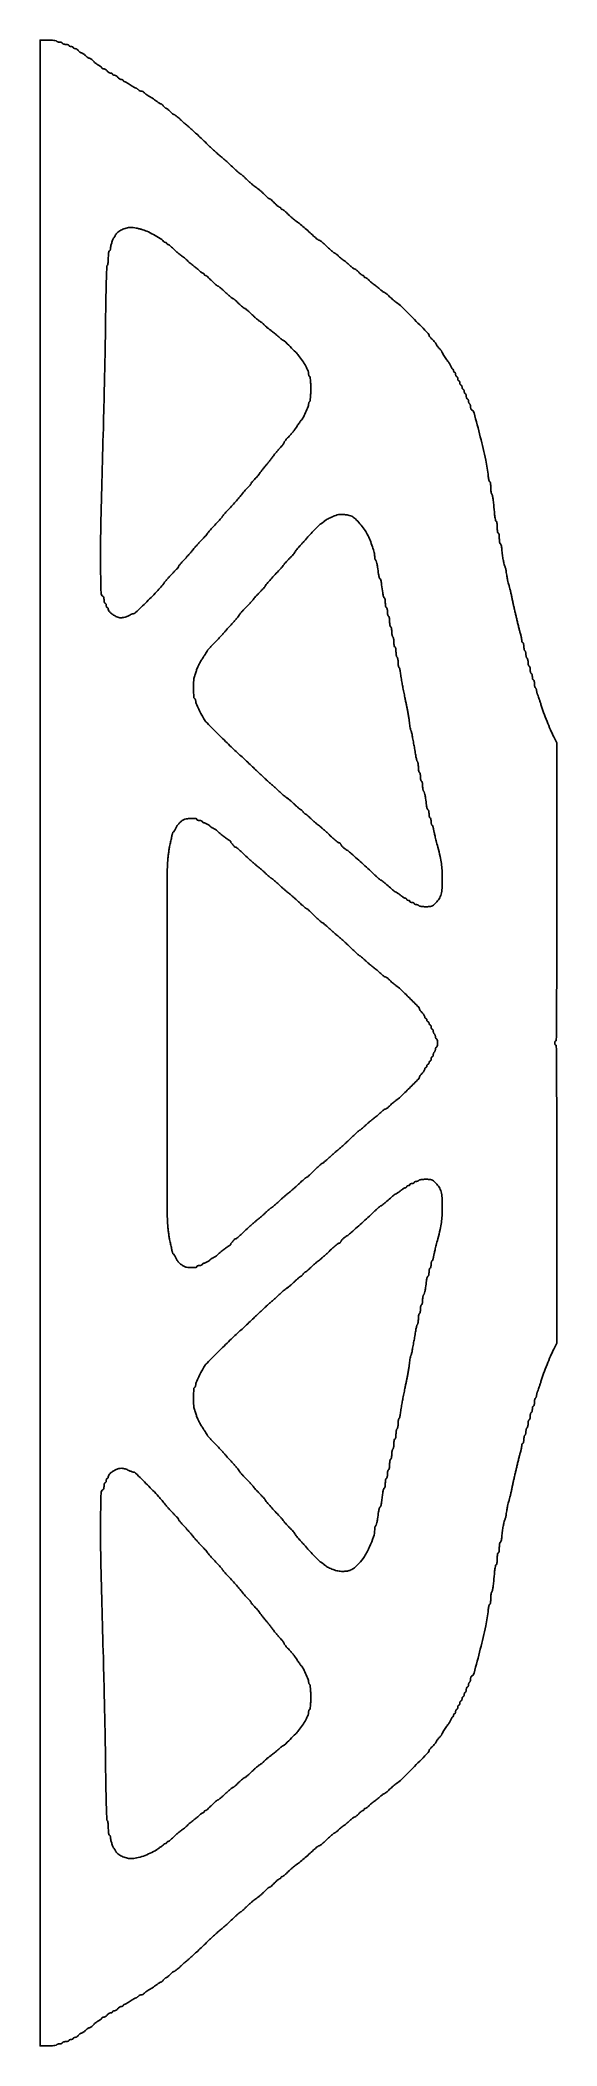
# Model space of a CAD drawing. Extents: x 0 to 485, y 27 to 1911.
import ezdxf

# ---------------------------------------------------------------- set-up
doc = ezdxf.new("R2010")
doc.units = 0

msp = doc.modelspace()

# ---------------------------------------------------------------- linework, layer by layer
for points in [[(0, 969), (0, 27), (7.440983, 27, 0.012539), (10.336795, 27.072633, 0.018327), (12.877725, 27.29375, 0.014001), (14.92157, 27.605685, 0.21256), (15.5, 28, -0.130646), (15.906663, 28.384508, -0.045439), (16.653525, 28.70625, -0.041396), (17.57934, 28.926158, -0.037634), (18.559017, 29, 0.039081), (19.49372, 29.07317, 0.058208), (20.282961, 29.29375, 0.076538), (20.820624, 29.617207, 0.222681), (21, 30, -0.254951), (21.209557, 30.384262, -0.06271), (21.88125, 30.70625, -0.048861), (22.850749, 30.927234, -0.031626), (24, 31, 0.031626), (25.149251, 31.072766, 0.048861), (26.11875, 31.29375, 0.06271), (26.790443, 31.615738, 0.254951), (27, 32, -0.191087), (27.151477, 32.381882, -0.088204), (27.5875, 32.70625, -0.068025), (28.234582, 32.926307, -0.048028), (29, 33, 0.048028), (29.765418, 33.073693, 0.068025), (30.4125, 33.29375, 0.088204), (30.848523, 33.618118, 0.191087), (31, 34, -0.173062), (31.136147, 34.381567, -0.093597), (31.522652, 34.70625, -0.073949), (32.098578, 34.925933, -0.054248), (32.779241, 35, 0.091287), (33.565449, 35.144747, 0.047927), (34.459276, 35.5875, 0.045499), (35.316802, 36.234851, 0.052224), (36, 37, -0.039628), (36.649462, 37.765245, -0.040482), (37.407202, 38.4125, -0.043766), (38.156398, 38.860091, -0.113243), (38.766214, 39, 0.11707), (39.437959, 39.159467, 0.028202), (40.436155, 39.734375, 0.027424), (41.536564, 40.54307, 0.024203), (42.590909, 41.5, -0.022565), (43.638413, 42.456995, -0.026234), (44.718393, 43.265625, -0.026634), (45.689527, 43.843782, -0.121526), (46.32277, 44, 0.132786), (46.953316, 44.170461, 0.027637), (47.919123, 44.807812, 0.027209), (48.990279, 45.697254, 0.02277), (50.027316, 46.75, -0.024468), (51.174526, 47.90671, -0.016733), (52.581461, 49.109013, -0.016898), (54.018899, 50.178974, -0.032443), (55.25, 50.91898, 0.022236), (56.303134, 51.523118, 0.030119), (57.192188, 52.165246, 0.030557), (57.83672, 52.761879, 0.193066), (58, 53.16898, -0.201824), (58.133628, 53.486545, -0.084512), (58.522652, 53.755888, -0.064608), (59.098169, 53.938921, -0.04475), (59.779241, 54, 0.091287), (60.565449, 54.144747, 0.047927), (61.459276, 54.5875, 0.045499), (62.316802, 55.234851, 0.052224), (63, 56, -0.052224), (63.683198, 56.765149, -0.045499), (64.540724, 57.4125, -0.047927), (65.434551, 57.855253, -0.091287), (66.220759, 58, 0.054248), (66.901422, 58.074067, 0.073949), (67.477348, 58.29375, 0.093597), (67.863853, 58.618433, 0.173062), (68, 59, -0.173062), (68.136147, 59.381567, -0.093597), (68.522652, 59.70625, -0.073949), (69.098578, 59.925933, -0.054248), (69.779241, 60, 0.091287), (70.565449, 60.144747, 0.047927), (71.459276, 60.5875, 0.045499), (72.316802, 61.234851, 0.052224), (73, 62, -0.052224), (73.683198, 62.765149, -0.045499), (74.540724, 63.4125, -0.047927), (75.434551, 63.855253, -0.091287), (76.220759, 64, 0.054248), (76.901422, 64.074067, 0.073949), (77.477348, 64.29375, 0.093597), (77.863853, 64.618433, 0.173062), (78, 65, -0.106151), (78.081925, 65.381543, -0.09935), (78.314261, 65.70625, -0.096121), (78.661427, 65.923917, -0.092354), (79.069825, 66, 0.115305), (79.705711, 66.148618, 0.011386), (81.106241, 66.88125, 0.01389), (82.751957, 67.851071, 0.010587), (84.5, 69, -0.009395), (86.239181, 70.149049, -0.012653), (87.85779, 71.11875, -0.009748), (89.231972, 71.860488, -0.119427), (89.807731, 72, 0.112484), (90.257397, 72.102457, 0.03802), (90.842504, 72.440625, 0.035553), (91.453715, 72.925989, 0.033978), (92, 73.5, -0.063393), (92.614539, 74.074176, -0.044279), (93.430735, 74.559375, -0.044533), (94.312334, 74.890037, -0.067559), (95.122445, 75, 0.038034), (95.842785, 75.054874, 0.056194), (96.454016, 75.220313, 0.072964), (96.875094, 75.462677, 0.22301), (97.018888, 75.75, -0.220097), (97.223841, 76.165274, -0.010018), (98.509361, 77.160937, -0.015151), (100.138042, 78.296048, -0.010117), (102.066315, 79.5, 0.008016), (104.189633, 80.813365, 0.006615), (106.411602, 82.279329, 0.006689), (108.415064, 83.679026, 0.017705), (109.797427, 84.748779, -0.016839), (110.906148, 85.609844, -0.020436), (112.002646, 86.337337, -0.019471), (112.959774, 86.867679, -0.116988), (113.509453, 86.998779, 0.139895), (113.982701, 87.134451, 0.041999), (114.589279, 87.587141, 0.038465), (115.215523, 88.234495, 0.033434), (115.767927, 89, -0.036062), (116.326345, 89.765338, -0.040273), (116.970328, 90.4125, -0.044138), (117.601993, 90.862629, -0.133514), (118.107264, 91, 0.143484), (118.691859, 91.171287, 0.021641), (119.700511, 91.88125, 0.02279), (120.847119, 92.851284, 0.017926), (122, 94, -0.015491), (123.141884, 95.148889, -0.020431), (124.25525, 96.11875, -0.018318), (125.224671, 96.839221, -0.151775), (125.742135, 97, 0.154981), (126.309526, 97.180197, 0.009421), (127.762797, 98.248438, 0.013338), (129.463312, 99.621853, 0.009425), (131.301382, 101.25, -0.003078), (133.410948, 103.166975, -0.001828), (135.947103, 105.426563, -0.001829), (138.492662, 107.661345, -0.003155), (140.629602, 109.5, 0.009025), (143.078509, 111.657625, 0.002532), (146.825101, 115.115625, 0.002552), (151.022534, 119.069533, 0.002686), (155.108461, 123, -0.002429), (159.055191, 126.800467, -0.002851), (162.834283, 130.363367, -0.002509), (166.059394, 133.33932, -0.01758), (167.689316, 134.726355, 0.009112), (170.718798, 137.217198, 0.005504), (174.220583, 140.272209, 0.004801), (178.192893, 143.884547, 0.003223), (182.665982, 148.085384, -0.005854), (184.692702, 149.968776, -0.008842), (186.505083, 151.556332, -0.004363), (188.065675, 152.852128, -0.172747), (188.480906, 153, 0.17868), (188.888788, 153.150568, 0.005073), (190.315462, 154.395313, 0.009721), (191.972526, 155.929736, 0.006462), (193.814924, 157.75, -0.011926), (195.903446, 159.768816, -0.008774), (198.308462, 161.908282, -0.008876), (200.65608, 163.852702, -0.019493), (202.533032, 165.235642, 0.017622), (204.35935, 166.570766, 0.009316), (206.532836, 168.346907, 0.009258), (208.691763, 170.249157, 0.014127), (210.48598, 171.985642, -0.010384), (212.051352, 173.523505, -0.014699), (213.511585, 174.820782, -0.010734), (214.764486, 175.824681, -0.164983), (215.281348, 176, 0.166272), (215.796015, 176.176015, 0.011025), (217.028577, 177.175, 0.014973), (218.464021, 178.467645, 0.010586), (220, 180, -0.01301), (221.550663, 181.532079, -0.017724), (223.031039, 182.825, -0.01468), (224.308348, 183.80229, -0.157214), (224.921599, 184, 0.091591), (225.333285, 184.076051, 0.09588), (225.68322, 184.29375, 0.099487), (225.91739, 184.618468, 0.107021), (226, 185, -0.107021), (226.08261, 185.381532, -0.099487), (226.31678, 185.70625, -0.09588), (226.666715, 185.923949, -0.091591), (227.078401, 186, 0.15268), (227.687576, 186.190458, 0.015563), (228.918553, 187.101562, 0.018308), (230.343485, 188.313756, 0.013613), (231.828401, 189.75, -0.012337), (233.524176, 191.398583, -0.007592), (235.596468, 193.25846, -0.007611), (237.703097, 195.036543, -0.013492), (239.5, 196.427735, 0.011029), (243.313091, 199.349965, 0.006757), (247.683718, 202.953275, 0.006432), (252.263833, 206.936786, 0.006487), (256.726666, 211.025534, -0.011502), (258.422134, 212.547895, -0.015767), (260.020084, 213.8325, -0.01247), (261.389963, 214.811811, -0.150038), (262.002982, 215, 0.156184), (262.616977, 215.196588, 0.012051), (264.018483, 216.248438, 0.015581), (265.652274, 217.62202, 0.011236), (267.390286, 219.25, -0.005969), (270.781522, 222.494266, -0.012317), (273.524176, 224.932373, -0.009482), (275.705905, 226.707813, -0.167573), (276.553244, 227, 0.152908), (276.864468, 227.097455, 0.011925), (277.576482, 227.617445, 0.015395), (278.40733, 228.296793, 0.011138), (279.291813, 229.10194, -0.011293), (280.382018, 230.093739, -0.004909), (281.872954, 231.364303, -0.004855), (283.484684, 232.684361, -0.006441), (284.977817, 233.85194, 0.007691), (286.52166, 235.065405, 0.00482), (288.291921, 236.529945, 0.004837), (290.007626, 238.006076, 0.008797), (291.376131, 239.25, -0.01501), (292.564007, 240.303085, -0.019408), (293.717934, 241.192188, -0.017457), (294.717882, 241.851291, -0.137829), (295.247104, 242, 0.151164), (295.769444, 242.16161, 0.018565), (296.741589, 242.88125, 0.020606), (297.857332, 243.851124, 0.015666), (299, 245, -0.018062), (300.153501, 246.148707, -0.022916), (301.301978, 247.11875, -0.021819), (302.312902, 247.828188, -0.143035), (302.90121, 248, 0.089824), (303.320713, 248.075976, 0.095294), (303.67723, 248.29375, 0.099782), (303.915764, 248.618491, 0.109085), (304, 249, -0.103674), (304.079978, 249.381574, -0.09892), (304.307102, 249.70625, -0.096788), (304.646398, 249.923826, -0.094588), (305.045455, 250, 0.124368), (305.590442, 250.137688, 0.02494), (306.453926, 250.660938, 0.024942), (307.4221, 251.388651, 0.021023), (308.372167, 252.25, -0.012522), (309.480594, 253.289786, -0.005973), (310.954638, 254.573438, -0.005916), (312.527405, 255.878625, -0.008374), (313.960089, 257, 0.004253), (315.416845, 258.120982, 0.002852), (317.064054, 259.426204, 0.002872), (318.645047, 260.708696, 0.005666), (319.883377, 261.748779, -0.012503), (320.937825, 262.610107, -0.016544), (321.941888, 263.337337, -0.01394), (322.8032, 263.884414, -0.134883), (323.216667, 263.998779, 0.161824), (323.642197, 264.14101, 0.010388), (324.687292, 264.959188, 0.014331), (325.906716, 266.015073, 0.010132), (327.216667, 267.266542, -0.012456), (328.727766, 268.696807, -0.007787), (330.563646, 270.298693, -0.007814), (332.422862, 271.821441, -0.014081), (334, 273.001699, 0.040677), (339.536794, 277.623749, 0.004294), (351.450962, 289.540191, 0.00137), (364.206808, 302.590812, 0.195235), (365, 304.544764, -0.175032), (365.117681, 304.870636, -0.005755), (366.028125, 305.941483, -0.010365), (367.15882, 307.187653, -0.006954), (368.5, 308.566667, 0.012215), (369.840609, 309.974429, 0.016731), (370.971875, 311.309148, 0.013501), (371.831253, 312.457087, 0.155132), (372, 312.987879, -0.138408), (372.141145, 313.487999, -0.020233), (372.734375, 314.37286, -0.021584), (373.542729, 315.384387, -0.017007), (374.5, 316.409091, 0.013746), (375.457473, 317.420709, 0.018374), (376.265625, 318.392591, 0.015746), (376.871859, 319.23207, 0.149589), (377, 319.650795, -0.141589), (377.26146, 320.555591, -0.003446), (379.628682, 324.25279, -0.005774), (381.967752, 327.761813, -0.065676), (383.0773, 329, 0.084137), (383.37753, 329.360857, 0.009187), (383.904353, 330.307813, 0.011036), (384.490123, 331.468883, 0.008701), (385.074224, 332.75, -0.018274), (385.670909, 333.99501, -0.026312), (386.294903, 335.045313, -0.024645), (386.87234, 335.82417, -0.224551), (387.244111, 336, 0.189864), (387.532752, 336.113704, 0.088604), (387.777958, 336.440625, 0.06842), (387.944278, 336.925951, 0.04842), (388, 337.5, -0.064853), (388.074694, 338.073457, -0.082425), (388.29375, 338.559375, -0.098894), (388.618646, 338.884432, -0.148195), (389, 339, 0.191087), (389.381882, 339.151477, 0.088204), (389.70625, 339.5875, 0.068025), (389.926307, 340.234582, 0.048028), (390, 341, -0.048028), (390.073693, 341.765418, -0.068025), (390.29375, 342.4125, -0.088204), (390.618118, 342.848523, -0.191087), (391, 343, 0.191087), (391.381882, 343.151477, 0.088204), (391.70625, 343.5875, 0.068025), (391.926307, 344.234582, 0.048028), (392, 345, -0.048028), (392.073693, 345.765418, -0.068025), (392.29375, 346.4125, -0.088204), (392.618118, 346.848523, -0.191087), (393, 347, 0.191087), (393.381882, 347.151477, 0.088204), (393.70625, 347.5875, 0.068025), (393.926307, 348.234582, 0.048028), (394, 349, -0.048028), (394.073693, 349.765418, -0.068025), (394.29375, 350.4125, -0.088204), (394.618118, 350.848523, -0.191087), (395, 351, 0.191087), (395.381882, 351.151477, 0.088204), (395.70625, 351.5875, 0.068025), (395.926307, 352.234582, 0.048028), (396, 353, -0.048028), (396.073693, 353.765418, -0.068025), (396.29375, 354.4125, -0.088204), (396.618118, 354.848523, -0.191087), (397, 355, 0.191087), (397.381882, 355.151477, 0.088204), (397.70625, 355.5875, 0.068025), (397.926307, 356.234582, 0.048028), (398, 357, -0.048028), (398.073693, 357.765418, -0.068025), (398.29375, 358.4125, -0.088204), (398.618118, 358.848523, -0.191087), (399, 359, 0.226478), (399.382936, 359.182831, 0.074992), (399.70625, 359.734375, 0.057076), (399.926884, 360.542644, 0.038131), (400, 361.5, -0.038131), (400.073116, 362.457356, -0.057076), (400.29375, 363.265625, -0.074992), (400.617064, 363.817169, -0.226478), (401, 364, 0.186414), (401.381787, 364.147465, 0.089706), (401.70625, 364.570164, 0.069539), (401.926216, 365.198222, 0.049547), (402, 365.940983, -0.046881), (402.074077, 366.729296, -0.046318), (402.29375, 367.49335, -0.050262), (402.616444, 368.123976, -0.111412), (403, 368.5, 0.127689), (403.384338, 368.901776, 0.046287), (403.70625, 369.629046, 0.042177), (403.926118, 370.527908, 0.038918), (404, 371.475684, -0.029733), (404.055176, 372.402737, -0.038415), (404.220882, 373.23869, -0.042467), (404.461676, 373.883564, -0.179719), (404.75194, 374.166667, 0.226586), (407.260196, 377.097367, 0.003327), (413.167886, 399.70638, 0.009463), (418.277593, 421.529038, 0.02789), (420.66076, 436.75, -0.016075), (420.927301, 438.762279, -0.025608), (421.297638, 440.457812, -0.023122), (421.710279, 441.735071, -0.312648), (422.09255, 442, 0.337935), (422.448096, 442.271284, 0.024425), (422.733436, 443.556875, 0.0263), (422.93456, 445.268259, 0.0161), (423, 447.3, -0.01589), (423.066725, 449.399, -0.020339), (423.267904, 451.322187, -0.018669), (423.556177, 452.886529, -0.13721), (423.912013, 453.55, 0.143479), (424.540973, 454.758159, 0.013839), (425.097801, 458.055449, 0.010475), (425.724467, 463.311365, 0.002074), (426.610256, 472.75, -0.013628), (426.891071, 475.145823, -0.021963), (427.274722, 477.164062, -0.017651), (427.699365, 478.71609, -0.328182), (428.085327, 479, 0.340569), (428.444048, 479.276396, 0.023256), (428.731315, 480.615625, 0.025571), (428.934052, 482.391558, 0.015635), (429, 484.5, -0.017105), (429.072146, 486.60834, -0.027868), (429.29375, 488.384375, -0.026982), (429.608967, 489.707933, -0.332234), (430, 490, 0.322437), (430.389817, 490.280551, 0.031449), (430.70625, 491.46875, 0.03053), (430.927795, 493.083446, 0.01883), (431, 495, -0.017074), (431.065468, 496.916675, -0.027819), (431.266564, 498.53125, -0.026902), (431.552586, 499.734772, -0.332411), (431.90745, 500, 0.312256), (432.29016, 500.264829, 0.023091), (432.704936, 501.542188, 0.025589), (433.078102, 503.237725, 0.016069), (433.348003, 505.25, -0.005933), (433.971128, 510.7378, -0.011813), (434.618371, 515.062648, -0.014298), (435.291338, 518.36936, -0.045896), (436, 520.5, 0.029695), (436.372319, 521.50915, 0.011611), (436.769812, 522.940625, 0.011446), (437.129358, 524.513396, 0.013972), (437.390535, 526, -0.004178), (438.108799, 530.61723, -0.00959), (438.745141, 534.077679, -0.012406), (439.343283, 536.680924, -0.032648), (439.937905, 538.5, 0.031911), (440.343621, 539.735014, 0.004211), (441.012787, 542.409375, 0.004873), (441.749566, 545.598941, 0.004068), (442.471398, 549, -0.001148), (443.195151, 552.510937, -0.001136), (443.937619, 556.03125, -0.001114), (444.60137, 559.10968, -0.004396), (445.030799, 561, 0.000233), (445.482394, 562.913979, 0.000055), (446.235863, 566.115625, 0.000056), (447.101522, 569.797656, 0.000055), (447.971082, 573.5, -0.002245), (448.850227, 577.170851, -0.002389), (449.74465, 580.758356, -0.002272), (450.543064, 583.838172, -0.011053), (451.041917, 585.570998, 0.017138), (451.408805, 586.90634, 0.01334), (451.718563, 588.379972, 0.013546), (451.933542, 589.770241, 0.031592), (452, 590.820998, -0.043943), (452.073451, 591.655135, -0.063734), (452.29375, 592.359918, -0.083503), (452.617786, 592.836754, -0.204612), (453, 593, 0.275259), (453.385522, 593.229636, 0.053437), (453.70625, 594.010789, 0.043243), (453.927436, 595.122516, 0.027497), (454, 596.440983, -0.026918), (454.073414, 597.803639, -0.033489), (454.29375, 599.052725, -0.035556), (454.613307, 600.04134, -0.159713), (455, 600.5, 0.144823), (455.385448, 600.931076, 0.04093), (455.70625, 601.783064, 0.037579), (455.926362, 602.85147, 0.032024), (456, 604, -0.032024), (456.073638, 605.14853, -0.037579), (456.29375, 606.216936, -0.04093), (456.614552, 607.068924, -0.144823), (457, 607.5, 0.159713), (457.386693, 607.95866, 0.035556), (457.70625, 608.947275, 0.033489), (457.926586, 610.196361, 0.026918), (458, 611.559017, -0.027497), (458.072564, 612.877484, -0.043243), (458.29375, 613.989211, -0.053437), (458.614478, 614.770364, -0.275259), (459, 615, 0.277684), (459.385692, 615.232098, 0.052312), (459.70625, 616.028125, 0.042582), (459.927458, 617.158889, 0.027026), (460, 618.5, -0.027026), (460.072542, 619.841111, -0.042582), (460.29375, 620.971875, -0.052312), (460.614308, 621.767902, -0.277684), (461, 622, 0.254951), (461.384262, 622.209557, 0.06271), (461.70625, 622.88125, 0.048861), (461.927234, 623.850749, 0.031626), (462, 625, -0.031626), (462.072766, 626.149251, -0.048861), (462.29375, 627.11875, -0.06271), (462.615738, 627.790443, -0.254951), (463, 628, 0.275259), (463.385522, 628.229636, 0.053437), (463.70625, 629.010789, 0.043243), (463.927436, 630.122516, 0.027497), (464, 631.440983, -0.026918), (464.073414, 632.803639, -0.033489), (464.29375, 634.052725, -0.035556), (464.613307, 635.04134, -0.159713), (465, 635.5, 0.111983), (465.383579, 635.876896, 0.050144), (465.70625, 636.510636, 0.046179), (465.925928, 637.279081, 0.046572), (466, 638.072586, -0.037005), (466.064818, 638.947197, -0.022635), (466.263577, 639.963065, -0.022635), (466.553357, 640.956806, -0.037004), (466.897282, 641.763569, 0.031609), (467.37111, 642.842655, 0.004188), (468.208304, 645.193048, 0.004841), (469.151748, 648.001139, 0.004045), (470.100321, 651, -0.011507), (472.604792, 658.525326, -0.008046), (475.757611, 666.891857, -0.00813), (479.075878, 674.902128, -0.015019), (482.070826, 681.279909), (485, 687.059817), (485, 827.029909, 0.000467), (484.942372, 888.677684, 0.001319), (484.748214, 931.757477, 0.000099), (484.493031, 966.510673, 0.412007), (484, 967, -0.191087), (483.618118, 967.151477, -0.088204), (483.29375, 967.5875, -0.068025), (483.073693, 968.234582, -0.048028), (483, 969, -0.048028), (483.073693, 969.765418, -0.068025), (483.29375, 970.4125, -0.088204), (483.618118, 970.848523, -0.191087), (484, 971, 0.412007), (484.493031, 971.489327, 0.000099), (484.748214, 1006.242523, 0.001319), (484.942372, 1049.322316, 0.000467), (485, 1110.970091), (485, 1250.940183), (482.070826, 1256.720091, -0.015019), (479.075878, 1263.097872, -0.00813), (475.757611, 1271.108143, -0.008046), (472.604792, 1279.474674, -0.011507), (470.100321, 1287, 0.004045), (469.151748, 1289.998861, 0.004841), (468.208304, 1292.806952, 0.004188), (467.37111, 1295.157345, 0.031609), (466.897282, 1296.236431, -0.037004), (466.553357, 1297.043194, -0.022635), (466.263577, 1298.036935, -0.022635), (466.064818, 1299.052803, -0.037005), (466, 1299.927414, 0.046572), (465.925928, 1300.720919, 0.046179), (465.70625, 1301.489364, 0.050144), (465.383579, 1302.123104, 0.111983), (465, 1302.5, -0.159713), (464.613307, 1302.95866, -0.035556), (464.29375, 1303.947275, -0.033489), (464.073414, 1305.196361, -0.026918), (464, 1306.559017, 0.027497), (463.927436, 1307.877484, 0.043243), (463.70625, 1308.989211, 0.053437), (463.385522, 1309.770364, 0.275259), (463, 1310, -0.254951), (462.615738, 1310.209557, -0.06271), (462.29375, 1310.88125, -0.048861), (462.072766, 1311.850749, -0.031626), (462, 1313, 0.031626), (461.927234, 1314.149251, 0.048861), (461.70625, 1315.11875, 0.06271), (461.384262, 1315.790443, 0.254951), (461, 1316, -0.277684), (460.614308, 1316.232098, -0.052312), (460.29375, 1317.028125, -0.042582), (460.072542, 1318.158889, -0.027026), (460, 1319.5, 0.027026), (459.927458, 1320.841111, 0.042582), (459.70625, 1321.971875, 0.052312), (459.385692, 1322.767902, 0.277684), (459, 1323, -0.275259), (458.614478, 1323.229636, -0.053437), (458.29375, 1324.010789, -0.043243), (458.072564, 1325.122516, -0.027497), (458, 1326.440983, 0.026918), (457.926586, 1327.803639, 0.033489), (457.70625, 1329.052725, 0.035556), (457.386693, 1330.04134, 0.159713), (457, 1330.5, -0.144823), (456.614552, 1330.931076, -0.04093), (456.29375, 1331.783064, -0.037579), (456.073638, 1332.85147, -0.032024), (456, 1334, 0.032024), (455.926362, 1335.14853, 0.037579), (455.70625, 1336.216936, 0.04093), (455.385448, 1337.068924, 0.144823), (455, 1337.5, -0.159713), (454.613307, 1337.95866, -0.035556), (454.29375, 1338.947275, -0.033489), (454.073414, 1340.196361, -0.026918), (454, 1341.559017, 0.027497), (453.927436, 1342.877484, 0.043243), (453.70625, 1343.989211, 0.053437), (453.385522, 1344.770364, 0.275259), (453, 1345, -0.204612), (452.617786, 1345.163246, -0.083503), (452.29375, 1345.640082, -0.063734), (452.073451, 1346.344865, -0.043943), (452, 1347.179002, 0.031592), (451.933542, 1348.229759, 0.013546), (451.718563, 1349.620028, 0.01334), (451.408805, 1351.09366, 0.017138), (451.041917, 1352.429002, -0.011053), (450.543064, 1354.161828, -0.002272), (449.74465, 1357.241644, -0.002389), (448.850227, 1360.829149, -0.002245), (447.971082, 1364.5, 0.000055), (447.101522, 1368.202344, 0.000056), (446.235863, 1371.884375, 0.000055), (445.482394, 1375.086021, 0.000233), (445.030799, 1377, -0.004396), (444.60137, 1378.89032, -0.001114), (443.937619, 1381.96875, -0.001136), (443.195151, 1385.489063, -0.001148), (442.471398, 1389, 0.004068), (441.749566, 1392.401059, 0.004873), (441.012787, 1395.590625, 0.004211), (440.343621, 1398.264986, 0.031911), (439.937905, 1399.5, -0.032648), (439.343283, 1401.319076, -0.012406), (438.745141, 1403.922321, -0.00959), (438.108799, 1407.38277, -0.004178), (437.390535, 1412, 0.013972), (437.129358, 1413.486604, 0.011446), (436.769812, 1415.059375, 0.011611), (436.372319, 1416.49085, 0.029695), (436, 1417.5, -0.045896), (435.291338, 1419.63064, -0.014298), (434.618371, 1422.937352, -0.011813), (433.971128, 1427.2622, -0.005933), (433.348003, 1432.75, 0.016069), (433.078102, 1434.762275, 0.025589), (432.704936, 1436.457813, 0.023091), (432.29016, 1437.735171, 0.312256), (431.90745, 1438, -0.332411), (431.552586, 1438.265228, -0.026902), (431.266564, 1439.46875, -0.027819), (431.065468, 1441.083325, -0.017074), (431, 1443, 0.01883), (430.927795, 1444.916554, 0.03053), (430.70625, 1446.53125, 0.031449), (430.389817, 1447.719449, 0.322437), (430, 1448, -0.332234), (429.608967, 1448.292067, -0.026982), (429.29375, 1449.615625, -0.027868), (429.072146, 1451.39166, -0.017105), (429, 1453.5, 0.015635), (428.934052, 1455.608442, 0.025571), (428.731315, 1457.384375, 0.023256), (428.444048, 1458.723604, 0.340569), (428.085327, 1459, -0.328182), (427.699365, 1459.28391, -0.017651), (427.274722, 1460.835938, -0.021963), (426.891071, 1462.854177, -0.013628), (426.610256, 1465.25, 0.002074), (425.724467, 1474.688635, 0.010475), (425.097801, 1479.944551, 0.013839), (424.540973, 1483.241841, 0.143479), (423.912013, 1484.45, -0.13721), (423.556177, 1485.113471, -0.018669), (423.267904, 1486.677813, -0.020339), (423.066725, 1488.601, -0.01589), (423, 1490.7, 0.0161), (422.93456, 1492.731741, 0.0263), (422.733436, 1494.443125, 0.024425), (422.448096, 1495.728716, 0.337935), (422.09255, 1496, -0.312648), (421.710279, 1496.264929, -0.023122), (421.297638, 1497.542187, -0.025608), (420.927301, 1499.237721, -0.016075), (420.66076, 1501.25, 0.02789), (418.277593, 1516.470962, 0.009463), (413.167886, 1538.29362, 0.003327), (407.260196, 1560.902633, 0.226586), (404.75194, 1563.833333, -0.179719), (404.461676, 1564.116436, -0.042467), (404.220882, 1564.76131, -0.038415), (404.055176, 1565.597263, -0.029733), (404, 1566.524316, 0.038918), (403.926118, 1567.472092, 0.042177), (403.70625, 1568.370954, 0.046287), (403.384338, 1569.098224, 0.127689), (403, 1569.5, -0.111412), (402.616444, 1569.876024, -0.050262), (402.29375, 1570.50665, -0.046318), (402.074077, 1571.270704, -0.046881), (402, 1572.059017, 0.049547), (401.926216, 1572.801778, 0.069539), (401.70625, 1573.429836, 0.089706), (401.381787, 1573.852535, 0.186414), (401, 1574, -0.226478), (400.617064, 1574.182831, -0.074992), (400.29375, 1574.734375, -0.057076), (400.073116, 1575.542644, -0.038131), (400, 1576.5, 0.038131), (399.926884, 1577.457356, 0.057076), (399.70625, 1578.265625, 0.074992), (399.382936, 1578.817169, 0.226478), (399, 1579, -0.191087), (398.618118, 1579.151477, -0.088204), (398.29375, 1579.5875, -0.068025), (398.073693, 1580.234582, -0.048028), (398, 1581, 0.048028), (397.926307, 1581.765418, 0.068025), (397.70625, 1582.4125, 0.088204), (397.381882, 1582.848523, 0.191087), (397, 1583, -0.191087), (396.618118, 1583.151477, -0.088204), (396.29375, 1583.5875, -0.068025), (396.073693, 1584.234582, -0.048028), (396, 1585, 0.048028), (395.926307, 1585.765418, 0.068025), (395.70625, 1586.4125, 0.088204), (395.381882, 1586.848523, 0.191087), (395, 1587, -0.191087), (394.618118, 1587.151477, -0.088204), (394.29375, 1587.5875, -0.068025), (394.073693, 1588.234582, -0.048028), (394, 1589, 0.048028), (393.926307, 1589.765418, 0.068025), (393.70625, 1590.4125, 0.088204), (393.381882, 1590.848523, 0.191087), (393, 1591, -0.191087), (392.618118, 1591.151477, -0.088204), (392.29375, 1591.5875, -0.068025), (392.073693, 1592.234582, -0.048028), (392, 1593, 0.048028), (391.926307, 1593.765418, 0.068025), (391.70625, 1594.4125, 0.088204), (391.381882, 1594.848523, 0.191087), (391, 1595, -0.191087), (390.618118, 1595.151477, -0.088204), (390.29375, 1595.5875, -0.068025), (390.073693, 1596.234582, -0.048028), (390, 1597, 0.048028), (389.926307, 1597.765418, 0.068025), (389.70625, 1598.4125, 0.088204), (389.381882, 1598.848523, 0.191087), (389, 1599, -0.148195), (388.618646, 1599.115568, -0.098894), (388.29375, 1599.440625, -0.082425), (388.074694, 1599.926543, -0.064853), (388, 1600.5, 0.04842), (387.944278, 1601.074049, 0.06842), (387.777958, 1601.559375, 0.088604), (387.532752, 1601.886296, 0.189864), (387.244111, 1602, -0.224551), (386.87234, 1602.17583, -0.024645), (386.294903, 1602.954688, -0.026312), (385.670909, 1604.00499, -0.018274), (385.074224, 1605.25, 0.008701), (384.490123, 1606.531117, 0.011036), (383.904353, 1607.692187, 0.009187), (383.37753, 1608.639143, 0.084137), (383.0773, 1609, -0.065676), (381.967752, 1610.238187, -0.005774), (379.628682, 1613.74721, -0.003446), (377.26146, 1617.444409, -0.141589), (377, 1618.349205, 0.149589), (376.871859, 1618.76793, 0.015746), (376.265625, 1619.607409, 0.018374), (375.457473, 1620.579291, 0.013746), (374.5, 1621.590909, -0.017007), (373.542729, 1622.615613, -0.021584), (372.734375, 1623.62714, -0.020233), (372.141145, 1624.512001, -0.138408), (372, 1625.012121, 0.155132), (371.831253, 1625.542913, 0.013501), (370.971875, 1626.690852, 0.016731), (369.840609, 1628.025571, 0.012215), (368.5, 1629.433333, -0.006954), (367.15882, 1630.812347, -0.010365), (366.028125, 1632.058517, -0.005755), (365.117681, 1633.129364, -0.175032), (365, 1633.455236, 0.195235), (364.206808, 1635.409188, 0.00137), (351.450962, 1648.459809, 0.004294), (339.536794, 1660.376251, 0.040677), (334, 1664.998301, -0.014081), (332.422862, 1666.178559, -0.007814), (330.563646, 1667.701307, -0.007787), (328.727766, 1669.303193, -0.012456), (327.216667, 1670.733458, 0.010132), (325.906716, 1671.984927, 0.014331), (324.687292, 1673.040812, 0.010388), (323.642197, 1673.85899, 0.161824), (323.216667, 1674.001221, -0.134883), (322.8032, 1674.115586, -0.01394), (321.941888, 1674.662663, -0.016544), (320.937825, 1675.389893, -0.012503), (319.883377, 1676.251221, 0.005666), (318.645047, 1677.291304, 0.002872), (317.064054, 1678.573796, 0.002852), (315.416845, 1679.879018, 0.004253), (313.960089, 1681, -0.008374), (312.527405, 1682.121375, -0.005916), (310.954638, 1683.426563, -0.005973), (309.480594, 1684.710214, -0.012522), (308.372167, 1685.75, 0.021023), (307.4221, 1686.611349, 0.024942), (306.453926, 1687.339062, 0.02494), (305.590442, 1687.862312, 0.124368), (305.045455, 1688, -0.094588), (304.646398, 1688.076174, -0.096788), (304.307102, 1688.29375, -0.09892), (304.079978, 1688.618426, -0.103674), (304, 1689, 0.109085), (303.915764, 1689.381509, 0.099782), (303.67723, 1689.70625, 0.095294), (303.320713, 1689.924024, 0.089824), (302.90121, 1690, -0.143035), (302.312902, 1690.171812, -0.021819), (301.301978, 1690.88125, -0.022916), (300.153501, 1691.851293, -0.018062), (299, 1693, 0.015666), (297.857332, 1694.148876, 0.020606), (296.741589, 1695.11875, 0.018565), (295.769444, 1695.83839, 0.151164), (295.247104, 1696, -0.137829), (294.717882, 1696.148709, -0.017457), (293.717934, 1696.807812, -0.019408), (292.564007, 1697.696915, -0.01501), (291.376131, 1698.75, 0.008797), (290.007626, 1699.993924, 0.004837), (288.291921, 1701.470055, 0.00482), (286.52166, 1702.934595, 0.007691), (284.977817, 1704.14806, -0.006441), (283.484684, 1705.315639, -0.004855), (281.872954, 1706.635697, -0.004909), (280.382018, 1707.906261, -0.011293), (279.291813, 1708.89806, 0.011138), (278.40733, 1709.703207, 0.015395), (277.576482, 1710.382555, 0.011925), (276.864468, 1710.902545, 0.152908), (276.553244, 1711, -0.167573), (275.705905, 1711.292187, -0.009482), (273.524176, 1713.067627, -0.012317), (270.781522, 1715.505734, -0.005969), (267.390286, 1718.75, 0.011236), (265.652274, 1720.37798, 0.015581), (264.018483, 1721.751563, 0.012051), (262.616977, 1722.803412, 0.156184), (262.002982, 1723, -0.150038), (261.389963, 1723.188189, -0.01247), (260.020084, 1724.1675, -0.015767), (258.422134, 1725.452105, -0.011502), (256.726666, 1726.974466, 0.006487), (252.263833, 1731.063214, 0.006432), (247.683718, 1735.046725, 0.006757), (243.313091, 1738.650035, 0.011029), (239.5, 1741.572265, -0.013492), (237.703097, 1742.963457, -0.007611), (235.596468, 1744.74154, -0.007592), (233.524176, 1746.601417, -0.012337), (231.828401, 1748.25, 0.013613), (230.343485, 1749.686244, 0.018308), (228.918553, 1750.898438, 0.015563), (227.687576, 1751.809542, 0.15268), (227.078401, 1752, -0.091591), (226.666715, 1752.076051, -0.09588), (226.31678, 1752.29375, -0.099487), (226.08261, 1752.618468, -0.107021), (226, 1753, 0.107021), (225.91739, 1753.381532, 0.099487), (225.68322, 1753.70625, 0.09588), (225.333285, 1753.923949, 0.091591), (224.921599, 1754, -0.157214), (224.308348, 1754.19771, -0.01468), (223.031039, 1755.175, -0.017724), (221.550663, 1756.467921, -0.01301), (220, 1758, 0.010586), (218.464021, 1759.532355, 0.014973), (217.028577, 1760.825, 0.011025), (215.796015, 1761.823985, 0.166272), (215.281348, 1762, -0.164983), (214.764486, 1762.175319, -0.010734), (213.511585, 1763.179218, -0.014699), (212.051352, 1764.476495, -0.010384), (210.48598, 1766.014358, 0.014127), (208.691763, 1767.750843, 0.009258), (206.532836, 1769.653093, 0.009316), (204.35935, 1771.429234, 0.017622), (202.533032, 1772.764358, -0.019493), (200.65608, 1774.147298, -0.008876), (198.308462, 1776.091718, -0.008774), (195.903446, 1778.231184, -0.011926), (193.814924, 1780.25, 0.006462), (191.972526, 1782.070264, 0.009721), (190.315462, 1783.604687, 0.005073), (188.888788, 1784.849432, 0.17868), (188.480906, 1785, -0.172747), (188.065675, 1785.147872, -0.004363), (186.505083, 1786.443668, -0.008842), (184.692702, 1788.031224, -0.005854), (182.665982, 1789.914616, 0.003223), (178.192893, 1794.115453, 0.004801), (174.220583, 1797.727791, 0.005504), (170.718798, 1800.782802, 0.009112), (167.689316, 1803.273645, -0.01758), (166.059394, 1804.66068, -0.002509), (162.834283, 1807.636633, -0.002851), (159.055191, 1811.199533, -0.002429), (155.108461, 1815, 0.002686), (151.022534, 1818.930467, 0.002552), (146.825101, 1822.884375, 0.002532), (143.078509, 1826.342375, 0.009025), (140.629602, 1828.5, -0.003155), (138.492662, 1830.338655, -0.001829), (135.947103, 1832.573437, -0.001828), (133.410948, 1834.833025, -0.003078), (131.301382, 1836.75, 0.009425), (129.463312, 1838.378147, 0.013338), (127.762797, 1839.751563, 0.009421), (126.309526, 1840.819803, 0.154981), (125.742135, 1841, -0.151775), (125.224671, 1841.160779, -0.018318), (124.25525, 1841.88125, -0.020431), (123.141884, 1842.851111, -0.015491), (122, 1844, 0.017926), (120.847119, 1845.148716, 0.02279), (119.700511, 1846.11875, 0.021641), (118.691859, 1846.828713, 0.143484), (118.107264, 1847, -0.133514), (117.601993, 1847.137371, -0.044138), (116.970328, 1847.5875, -0.040273), (116.326345, 1848.234662, -0.036062), (115.767927, 1849, 0.033434), (115.215523, 1849.765505, 0.038465), (114.589279, 1850.412859, 0.041999), (113.982701, 1850.865549, 0.139895), (113.509453, 1851.001221, -0.116988), (112.959774, 1851.132321, -0.019471), (112.002646, 1851.662663, -0.020436), (110.906148, 1852.390156, -0.016839), (109.797427, 1853.251221, 0.017705), (108.415064, 1854.320974, 0.006689), (106.411602, 1855.720671, 0.006615), (104.189633, 1857.186635, 0.008016), (102.066315, 1858.5, -0.010117), (100.138042, 1859.703952, -0.015151), (98.509361, 1860.839063, -0.010018), (97.223841, 1861.834726, -0.220097), (97.018888, 1862.25, 0.22301), (96.875094, 1862.537323, 0.072964), (96.454016, 1862.779687, 0.056194), (95.842785, 1862.945126, 0.038034), (95.122445, 1863, -0.067559), (94.312334, 1863.109963, -0.044533), (93.430735, 1863.440625, -0.044279), (92.614539, 1863.925824, -0.063393), (92, 1864.5, 0.033978), (91.453715, 1865.074011, 0.035553), (90.842504, 1865.559375, 0.03802), (90.257397, 1865.897543, 0.112484), (89.807731, 1866, -0.119427), (89.231972, 1866.139512, -0.009748), (87.85779, 1866.88125, -0.012653), (86.239181, 1867.850951, -0.009395), (84.5, 1869, 0.010587), (82.751957, 1870.148929, 0.01389), (81.106241, 1871.11875, 0.011386), (79.705711, 1871.851382, 0.115305), (79.069825, 1872, -0.092354), (78.661427, 1872.076083, -0.096121), (78.314261, 1872.29375, -0.09935), (78.081925, 1872.618457, -0.106151), (78, 1873, 0.173062), (77.863853, 1873.381567, 0.093597), (77.477348, 1873.70625, 0.073949), (76.901422, 1873.925933, 0.054248), (76.220759, 1874, -0.091287), (75.434551, 1874.144747, -0.047927), (74.540724, 1874.5875, -0.045499), (73.683198, 1875.234851, -0.052224), (73, 1876, 0.052224), (72.316802, 1876.765149, 0.045499), (71.459276, 1877.4125, 0.047927), (70.565449, 1877.855253, 0.091287), (69.779241, 1878, -0.054248), (69.098578, 1878.074067, -0.073949), (68.522652, 1878.29375, -0.093597), (68.136147, 1878.618433, -0.173062), (68, 1879, 0.173062), (67.863853, 1879.381567, 0.093597), (67.477348, 1879.70625, 0.073949), (66.901422, 1879.925933, 0.054248), (66.220759, 1880, -0.091287), (65.434551, 1880.144747, -0.047927), (64.540724, 1880.5875, -0.045499), (63.683198, 1881.234851, -0.052224), (63, 1882, 0.052224), (62.316802, 1882.765149, 0.045499), (61.459276, 1883.4125, 0.047927), (60.565449, 1883.855253, 0.091287), (59.779241, 1884, -0.04475), (59.098169, 1884.061079, -0.064608), (58.522652, 1884.244112, -0.084512), (58.133628, 1884.513455, -0.201824), (58, 1884.83102, 0.193066), (57.83672, 1885.238121, 0.030557), (57.192188, 1885.834754, 0.030119), (56.303134, 1886.476882, 0.022236), (55.25, 1887.08102, -0.032443), (54.018899, 1887.821026, -0.016898), (52.581461, 1888.890987, -0.016733), (51.174526, 1890.09329, -0.024468), (50.027316, 1891.25, 0.02277), (48.990279, 1892.302746, 0.027209), (47.919123, 1893.192188, 0.027637), (46.953316, 1893.829539, 0.132786), (46.32277, 1894, -0.121526), (45.689527, 1894.156218, -0.026634), (44.718393, 1894.734375, -0.026234), (43.638413, 1895.543005, -0.022565), (42.590909, 1896.5, 0.024203), (41.536564, 1897.45693, 0.027424), (40.436155, 1898.265625, 0.028202), (39.437959, 1898.840533, 0.11707), (38.766214, 1899, -0.113243), (38.156398, 1899.139909, -0.043766), (37.407202, 1899.5875, -0.040482), (36.649462, 1900.234755, -0.039628), (36, 1901, 0.052224), (35.316802, 1901.765149, 0.045499), (34.459276, 1902.4125, 0.047927), (33.565449, 1902.855253, 0.091287), (32.779241, 1903, -0.054248), (32.098578, 1903.074067, -0.073949), (31.522652, 1903.29375, -0.093597), (31.136147, 1903.618433, -0.173062), (31, 1904, 0.191087), (30.848523, 1904.381882, 0.088204), (30.4125, 1904.70625, 0.068025), (29.765418, 1904.926307, 0.048028), (29, 1905, -0.048028), (28.234582, 1905.073693, -0.068025), (27.5875, 1905.29375, -0.088204), (27.151477, 1905.618118, -0.191087), (27, 1906, 0.254951), (26.790443, 1906.384262, 0.06271), (26.11875, 1906.70625, 0.048861), (25.149251, 1906.927234, 0.031626), (24, 1907, -0.031626), (22.850749, 1907.072766, -0.048861), (21.88125, 1907.29375, -0.06271), (21.209557, 1907.615738, -0.254951), (21, 1908, 0.222681), (20.820624, 1908.382793, 0.076538), (20.282961, 1908.70625, 0.058208), (19.49372, 1908.92683, 0.039081), (18.559017, 1909, -0.037634), (17.57934, 1909.073842, -0.041396), (16.653525, 1909.29375, -0.045439), (15.906663, 1909.615492, -0.130646), (15.5, 1910, 0.21256), (14.92157, 1910.394315, 0.014001), (12.877725, 1910.70625, 0.018327), (10.336795, 1910.927367, 0.012539), (7.440983, 1911), (0, 1911)], [(96.310298, 1732.913558, -0.036266), (101.552592, 1730.840064, -0.016339), (108.111774, 1727.410063, -0.010391), (114.299129, 1723.740761, -0.164391), (115.833333, 1721.877581, 0.121299), (116.065293, 1721.54172, 0.065125), (116.484896, 1721.257789, 0.05888), (117.016775, 1721.065322, 0.057458), (117.583333, 1721, -0.068857), (118.1248, 1720.925077, -0.085122), (118.583854, 1720.70625, -0.099913), (118.890798, 1720.381338, -0.140362), (119, 1720, 0.107021), (119.08261, 1719.618468, 0.099487), (119.31678, 1719.29375, 0.09588), (119.666715, 1719.076051, 0.091591), (120.078401, 1719, -0.153744), (120.687287, 1718.808243, -0.015566), (121.918553, 1717.888971, -0.018337), (123.343482, 1716.666369, -0.013612), (124.828401, 1715.217773, 0.012556), (126.489304, 1713.590637, 0.008623), (128.449593, 1711.826526, 0.008698), (130.396926, 1710.192515, 0.017446), (132, 1708.984315, -0.012578), (133.565811, 1707.827927, -0.007328), (135.387511, 1706.367024, -0.007323), (137.17033, 1704.849372, -0.012285), (138.617059, 1703.516542, 0.009872), (140.015667, 1702.215515, 0.006849), (141.644835, 1700.798609, 0.00691), (143.247374, 1699.480522, 0.014113), (144.547233, 1698.5, -0.011994), (145.789654, 1697.57104, -0.007483), (147.202092, 1696.426563, -0.007507), (148.561337, 1695.255978, -0.01351), (149.63472, 1694.25, 0.021088), (150.58215, 1693.388652, 0.025015), (151.548097, 1692.660938, 0.025029), (152.409906, 1692.137776, 0.124523), (152.954545, 1692, -0.094588), (153.353602, 1691.923826, -0.096788), (153.692898, 1691.70625, -0.09892), (153.920022, 1691.381574, -0.103674), (154, 1691, 0.105653), (154.081534, 1690.618451, 0.099269), (154.312821, 1690.29375, 0.096257), (154.658405, 1690.076101, 0.092795), (155.064924, 1690, -0.16612), (155.695512, 1689.784547, -0.010407), (157.247634, 1688.53125, -0.014448), (159.056802, 1686.915489, -0.010168), (161, 1685, 0.008458), (162.930218, 1683.084247, 0.012345), (164.699368, 1681.46875, 0.007858), (166.217118, 1680.191331, 0.172664), (166.754655, 1680, -0.16811), (167.316367, 1679.805648, -0.005099), (169.268271, 1678.238776, -0.009556), (171.541337, 1676.301876, -0.006399), (174.069579, 1674.004345, 0.005207), (176.586356, 1671.706253, 0.007928), (178.823646, 1669.768638, 0.003599), (180.754462, 1668.172837, 0.171009), (181.223684, 1668.004345, -0.171589), (181.671454, 1667.842988, -0.006461), (183.056661, 1666.679401, -0.011002), (184.670584, 1665.224603, -0.007451), (186.447368, 1663.5, 0.010824), (188.247485, 1661.776178, 0.01516), (189.93336, 1660.321875, 0.011418), (191.379511, 1659.202672, 0.160302), (191.995423, 1659, -0.167038), (192.628092, 1658.782573, -0.008757), (194.319877, 1657.415735, -0.013037), (196.294275, 1655.673049, -0.009046), (198.43672, 1653.606758, 0.010327), (200.727885, 1651.408331, 0.009744), (203.151922, 1649.262461, 0.00975), (205.372408, 1647.44612, 0.03315), (206.914981, 1646.39115, -0.015665), (208.096769, 1645.642153, -0.02226), (209.093776, 1644.898708, -0.019327), (209.843173, 1644.236261, -0.204861), (210, 1643.869561, 0.210503), (210.181073, 1643.458522, 0.007044), (211.541142, 1642.249154, 0.012263), (213.235905, 1640.855524, 0.008111), (215.246442, 1639.335169, -0.007468), (217.508303, 1637.629328, -0.00547), (219.968673, 1635.671893, -0.005528), (222.25836, 1633.76653, -0.012186), (223.95478, 1632.25, 0.010355), (225.337213, 1631.005024, 0.014469), (226.626855, 1629.954688, 0.010775), (227.73038, 1629.145009, 0.154065), (228.18982, 1629, -0.196137), (229.037608, 1628.65413, -0.001362), (234.71369, 1623.067702, -0.005121), (239.866742, 1617.862794, -0.026506), (242.527078, 1614.81209, -0.017703), (246.293944, 1609.632142, -0.023356), (249.328373, 1604.64538, -0.024724), (251.420729, 1600.319427, -0.100603), (252, 1597.469584, 0.038615), (252.073144, 1596.523903, 0.057655), (252.29375, 1595.72544, 0.075787), (252.617138, 1595.181059, 0.224533), (253, 1595, -0.377253), (253.433673, 1594.618495, -0.010159), (253.728149, 1591.889754, -0.014945), (253.935336, 1588.277558, -0.006852), (254, 1583.559017, -0.007657), (253.930284, 1579.006769, -0.013028), (253.714644, 1575.206428, -0.007969), (253.411923, 1572.148471, -0.229563), (253, 1571.5, 0.112609), (252.616395, 1571.122145, 0.050014), (252.29375, 1570.484973, 0.046026), (252.074065, 1569.71169, 0.046237), (252, 1568.912466, -0.101442), (251.562666, 1566.779062, -0.007084), (249.064073, 1561.162195, -0.006726), (246.400693, 1555.594267, -0.1106), (245.111661, 1554, 0.065984), (244.744193, 1553.619864, 0.004414), (243.852825, 1552.391789, 0.006297), (242.818347, 1550.900361, 0.00467), (241.711475, 1549.227368, -0.008618), (239.378699, 1545.761259, -0.016286), (237.361063, 1543.06375, -0.016145), (235.160421, 1540.488144, -0.008309), (232.25, 1537.401105, 0.015681), (231.005468, 1536.041436, 0.020209), (229.954688, 1534.713597, 0.018419), (229.178036, 1533.559135, 0.139739), (229, 1532.934543, -0.134234), (228.836679, 1532.337161, -0.023645), (228.192187, 1531.355653, -0.024131), (227.302867, 1530.248136, -0.019635), (226.25, 1529.149389, 0.020266), (224.867259, 1527.702747, 0.005907), (222.857546, 1525.366847, 0.005925), (220.654841, 1522.680596, 0.006311), (218.562923, 1519.99818, -0.001815), (216.574169, 1517.400219, -0.002172), (214.681506, 1514.968215, -0.001867), (213.069827, 1512.931431, -0.014305), (212.282506, 1512, 0.009627), (210.669016, 1510.127, 0.007316), (208.971009, 1508.015228, 0.007375), (207.356979, 1505.882501, 0.010675), (206, 1503.948117, -0.021354), (205.202455, 1502.861324, -0.007804), (203.985938, 1501.391534, -0.00772), (202.604268, 1499.823939, -0.009159), (201.25, 1498.388179, 0.008874), (200.00484, 1497.069601, 0.012786), (198.954688, 1495.856319, 0.00853), (198.130218, 1494.817408, 0.164911), (198, 1494.433333, -0.166712), (197.868859, 1494.050948, -0.008764), (197.045313, 1493.028987, -0.013036), (195.995157, 1491.836206, -0.009049), (194.75, 1490.54194, 0.009763), (193.323703, 1489.055149, 0.006219), (191.720313, 1487.273091, 0.006247), (190.190701, 1485.485338, 0.011539), (189, 1483.989089, -0.012401), (186.580012, 1480.958845, -0.006732), (183.464804, 1477.350308, -0.005811), (179.694869, 1473.198616, -0.003784), (175.25, 1468.488505, 0.006685), (173.621423, 1466.742558, 0.009964), (172.248437, 1465.168687, 0.005446), (171.140897, 1463.817195, 0.170531), (171, 1463.416097, -0.173387), (170.857495, 1463.017507, -0.005673), (169.751563, 1461.699336, -0.010251), (168.378573, 1460.164866, -0.00688), (166.75, 1458.465662, 0.00494), (162.920155, 1454.500635, 0.00829), (159.792123, 1451.085845, 0.003984), (157.271743, 1448.195051, 0.179152), (157, 1447.460977, -0.181814), (156.875865, 1447.130882, -0.00261), (155.457812, 1445.529056, -0.006814), (153.762223, 1443.684955, -0.004393), (151.75, 1441.59261, 0.005222), (149.580194, 1439.328907, 0.004841), (147.402021, 1436.962945, 0.004833), (145.504639, 1434.820231, 0.016173), (144.320711, 1433.364349, -0.011372), (143.190347, 1431.946752, -0.00404), (141.512379, 1429.970557, -0.004007), (139.634708, 1427.829964, -0.004711), (137.820711, 1425.83329, 0.003114), (134.213787, 1421.888527, 0.00969), (131.852132, 1419.168999, 0.008063), (130.246068, 1417.181201, 0.1674), (130, 1416.46683, -0.181467), (129.874754, 1416.133101, -0.002659), (128.457812, 1414.528502, -0.006877), (126.762213, 1412.680596, -0.004437), (124.75, 1410.584869, 0.004508), (122.610044, 1408.355469, 0.004576), (120.52142, 1406.098885, 0.004456), (118.740482, 1404.103611, 0.01871), (117.727176, 1402.856608, -0.024958), (110.446721, 1394.122264, -0.011567), (100.182969, 1383.492887, -0.005149), (89.576305, 1373.218924, -0.192104), (86.520829, 1372, 0.055371), (85.944686, 1371.936001, 0.049536), (85.373461, 1371.746545, 0.052547), (84.891189, 1371.467693, 0.097301), (84.584778, 1371.137174, -0.137636), (84.149007, 1370.736334, -0.016491), (82.952161, 1370.177062, -0.018645), (81.452149, 1369.600651, -0.014319), (79.775761, 1369.080336, -0.021918), (77.411609, 1368.530564, -0.055043), (75.649286, 1368.398709, -0.060084), (73.993587, 1368.657959, -0.030495), (72, 1369.354902, -0.034786), (68.880234, 1370.927203, -0.045866), (66.304151, 1372.797738, -0.053581), (64.547833, 1374.705729, -0.160602), (64, 1376.367295, 0.059344), (63.925629, 1376.991699, 0.078271), (63.70625, 1377.520393, 0.096675), (63.381426, 1377.874498, 0.160289), (63, 1378, -0.191087), (62.618118, 1378.151477, -0.088204), (62.29375, 1378.5875, -0.068025), (62.073693, 1379.234582, -0.048028), (62, 1380, 0.048028), (61.926307, 1380.765418, 0.068025), (61.70625, 1381.4125, 0.088204), (61.381882, 1381.848523, 0.191087), (61, 1382, -0.251914), (60.615903, 1382.206632, -0.064068), (60.29375, 1382.863914, -0.049716), (60.0728, 1383.81438, -0.032276), (60, 1384.940983, 0.026992), (59.937076, 1386.105741, 0.033553), (59.748235, 1387.173651, 0.035643), (59.474333, 1388.018939, 0.159484), (59.142929, 1388.411665, -0.252901), (57.148392, 1391.880643, -0.003811), (56.696156, 1415.972078, -0.007459), (56.818609, 1448.443137, -0.002481), (57.943619, 1496, 0.000547), (59.335987, 1546.580071, 0.001005), (60.341521, 1587.753818, 0.001193), (61.055942, 1623.435082, 0.001437), (61.550956, 1656.971939, -0.001859), (61.816933, 1674.016021, -0.003829), (62.176786, 1687.350242, -0.000973), (62.581753, 1698.414577, -0.188917), (63.021939, 1699.421939, 0.14736), (63.404676, 1700.134711, 0.016648), (63.712695, 1701.96332, 0.019024), (63.928561, 1704.215833, 0.014376), (64, 1706.7, -0.014449), (64.070771, 1709.148449, -0.024911), (64.289683, 1711.175, -0.022813), (64.601601, 1712.690115, -0.343124), (65, 1713, 0.204612), (65.382214, 1713.163246, 0.083503), (65.70625, 1713.640082, 0.063734), (65.926549, 1714.344865, 0.043943), (66, 1715.179002, -0.05888), (66.247317, 1717.271909, -0.015219), (67.140893, 1720.555725, -0.012313), (68.207436, 1723.766129, -0.112194), (68.996261, 1725, 0.056723), (69.265621, 1725.333807, 0.007278), (69.748213, 1726.11904, 0.008432), (70.293634, 1727.072398, 0.006937), (70.844241, 1728.10737, -0.109047), (72.949746, 1730.64663, -0.05285), (76.551703, 1732.883243, -0.050269), (80.846952, 1734.449296, -0.061613), (85.081591, 1734.986128, -0.032741), (87.30287, 1734.847272, -0.01366), (90.26993, 1734.383033, -0.013446), (93.429733, 1733.711479, -0.016962)], [(292.5, 1463.720671, -0.071628), (295.854557, 1461.298829, -0.022415), (300.126772, 1456.782706, -0.023009), (304.196904, 1451.61159, -0.038351), (307.064083, 1446.873053, -0.019273), (309.679452, 1441.154341, -0.017652), (311.93085, 1435.082816, -0.017576), (313.543042, 1429.572755, -0.062455), (314, 1425.928745, 0.029424), (314.065761, 1424.81223, 0.035573), (314.26272, 1423.78131, 0.038354), (314.549119, 1422.962735, 0.152156), (314.894367, 1422.565285, -0.183942), (315.508245, 1421.76345, -0.021698), (316.065519, 1419.545865, -0.014641), (316.70377, 1415.904818, -0.002795), (317.632484, 1409.25, 0.017338), (317.908297, 1407.621178, 0.02723), (318.268864, 1406.248437, 0.025634), (318.657628, 1405.223572, 0.29759), (319, 1405, -0.329473), (319.540613, 1404.600386, -0.026341), (319.997965, 1402.77145, -0.014031), (320.555527, 1399.408681, -0.001584), (321.58081, 1391.75, 0.017485), (321.883713, 1389.929555, 0.027466), (322.283264, 1388.395313, 0.026011), (322.71614, 1387.25115, 0.297622), (323.100694, 1387, -0.32252), (323.451268, 1386.747613, -0.03141), (323.735829, 1385.678125, -0.030508), (323.935066, 1384.2249, -0.018816), (324, 1382.5, 0.020945), (324.072283, 1380.775243, 0.033738), (324.29375, 1379.321875, 0.036969), (324.611488, 1378.267028, 0.31052), (325, 1378, -0.295869), (325.387127, 1377.748945, -0.04382), (325.70625, 1376.825, -0.037669), (325.92761, 1375.532944, -0.023598), (326, 1374, 0.023598), (326.07239, 1372.467056, 0.037669), (326.29375, 1371.175, 0.04382), (326.612873, 1370.251055, 0.295869), (327, 1370, -0.322437), (327.389817, 1369.719449, -0.031449), (327.70625, 1368.53125, -0.03053), (327.927795, 1366.916554, -0.01883), (328, 1365, 0.01883), (328.072205, 1363.083446, 0.03053), (328.29375, 1361.46875, 0.031449), (328.610183, 1360.280551, 0.322437), (329, 1360, -0.308946), (329.388352, 1359.73472, -0.037703), (329.70625, 1358.695461, -0.03416), (329.927706, 1357.261135, -0.021227), (330, 1355.559017, 0.02093), (330.073113, 1353.813184, 0.027868), (330.29375, 1352.241025, 0.027581), (330.611109, 1350.999702, 0.179846), (331, 1350.5, -0.179846), (331.388891, 1350.000298, -0.027581), (331.70625, 1348.758975, -0.027868), (331.926887, 1347.186816, -0.02093), (332, 1345.440983, 0.021227), (332.072294, 1343.738865, 0.03416), (332.29375, 1342.304539, 0.037703), (332.611648, 1341.26528, 0.308946), (333, 1341, -0.308946), (333.388352, 1340.73472, -0.037703), (333.70625, 1339.695461, -0.03416), (333.927706, 1338.261135, -0.021227), (334, 1336.559017, 0.02093), (334.073113, 1334.813184, 0.027868), (334.29375, 1333.241025, 0.027581), (334.611109, 1331.999702, 0.179846), (335, 1331.5, -0.178843), (335.388765, 1331.002457, -0.027992), (335.70625, 1329.776311, -0.028151), (335.926872, 1328.223215, -0.021209), (336, 1326.5, 0.018575), (336.063835, 1324.782273, 0.025394), (336.256925, 1323.246448, 0.023978), (336.533467, 1322.031446, 0.188558), (336.874639, 1321.577477, -0.177819), (337.247232, 1321.102577, -0.016573), (337.665724, 1319.648099, -0.019678), (338.04967, 1317.82589, -0.01419), (338.339477, 1315.76846, 0.00667), (338.633864, 1313.423759, 0.004351), (339.033199, 1310.725735, 0.004376), (339.468622, 1308.101035, 0.008334), (339.872293, 1306, -0.001421), (340.309272, 1303.883935, -0.000712), (340.85033, 1301.20625, -0.000706), (341.402352, 1298.43383, -0.001044), (341.878105, 1296, 0.002287), (342.393621, 1293.397138, 0.001102), (343.076923, 1290.065743, 0.001092), (343.804717, 1286.594864, 0.001565), (344.466192, 1283.521677, -0.008638), (345.096817, 1280.376169, -0.005417), (345.73077, 1276.677493, -0.005437), (346.276003, 1273.021487, -0.009886), (346.6298, 1270.021677, 0.009199), (346.929409, 1267.450945, 0.012144), (347.302163, 1265.121993, 0.009619), (347.695029, 1263.205878, 0.106429), (348.021778, 1262.5, -0.082353), (348.347623, 1261.876018, -0.01494), (348.718757, 1260.61875, -0.015731), (349.066401, 1259.104721, -0.013686), (349.3367, 1257.5, 0.005845), (349.629265, 1255.579699, 0.002612), (350.056978, 1253.059375, 0.002585), (350.537096, 1250.398222, 0.003504), (351, 1248, -0.003651), (351.462171, 1245.601775, -0.002694), (351.940069, 1242.940625, -0.002722), (352.364547, 1240.420294, -0.006094), (352.653247, 1238.5, 0.01716), (352.930308, 1236.898969, 0.019786), (353.30648, 1235.395938, 0.019265), (353.72082, 1234.159426, 0.099117), (354.102426, 1233.55, -0.130941), (354.451889, 1232.905156, -0.020348), (354.736338, 1231.469063, -0.021488), (354.934253, 1229.707452, -0.017229), (355, 1227.8, 0.019623), (355.072233, 1225.960163, 0.031739), (355.29375, 1224.41, 0.033516), (355.610695, 1223.275405, 0.317955), (356, 1223, -0.295869), (356.387127, 1222.748945, -0.04382), (356.70625, 1221.825, -0.037669), (356.92761, 1220.532944, -0.023598), (357, 1219, 0.023598), (357.07239, 1217.467056, 0.037669), (357.29375, 1216.175, 0.04382), (357.612873, 1215.251055, 0.295869), (358, 1215, -0.308946), (358.388352, 1214.73472, -0.037703), (358.70625, 1213.695461, -0.03416), (358.927706, 1212.261135, -0.021227), (359, 1210.559017, 0.01874), (359.065283, 1208.817809, 0.025573), (359.26272, 1207.260203, 0.024238), (359.54558, 1206.028222, 0.187934), (359.894367, 1205.565285, -0.183942), (360.508245, 1204.76345, -0.021698), (361.065519, 1202.545865, -0.014641), (361.70377, 1198.904818, -0.002795), (362.632484, 1192.25, 0.019538), (362.915644, 1190.621338, 0.030363), (363.298443, 1189.248437, 0.030669), (363.7182, 1188.238615, 0.286345), (364.100694, 1188, -0.289998), (364.448395, 1187.779818, -0.046569), (364.735829, 1186.989211, -0.039248), (364.934858, 1185.877661, -0.024685), (365, 1184.559017, 0.026918), (365.073414, 1183.196361, 0.033489), (365.29375, 1181.947275, 0.035556), (365.613307, 1180.95866, 0.159713), (366, 1180.5, -0.144823), (366.385448, 1180.068924, -0.04093), (366.70625, 1179.216936, -0.037579), (366.926362, 1178.14853, -0.032024), (367, 1177, 0.028558), (367.06537, 1175.856407, 0.03487), (367.261294, 1174.803123, 0.037422), (367.545945, 1173.967814, 0.154712), (367.889512, 1173.568285, -0.138574), (368.267348, 1173.156002, -0.026959), (368.675836, 1172.222615, -0.026777), (369.045934, 1171.047379, -0.021973), (369.317256, 1169.759268, 0.010736), (369.864219, 1166.838663, 0.006033), (370.647166, 1163.315405, 0.004622), (371.735228, 1158.868797, 0.00203), (373.25432, 1153, -0.008275), (375.429795, 1144.140625, -0.020603), (376.64404, 1137.581166, -0.022636), (377.251047, 1131.315571, -0.012058), (377.462906, 1123.528276, -0.01423), (377.232179, 1114.437583, -0.051712), (376.328881, 1108.737595, -0.074673), (374.489551, 1104.500661, -0.056751), (371.333506, 1100.533506, -0.024222), (369.120661, 1098.525266, -0.082202), (367.439218, 1097.552475, -0.073426), (365.433969, 1097.116948, -0.016823), (361.959017, 1097, -0.015951), (359.676578, 1097.072835, -0.022454), (357.652275, 1097.29375, -0.019725), (356.04303, 1097.60833, -0.198738), (355.5, 1098, 0.111412), (355.123976, 1098.383556, 0.050262), (354.49335, 1098.70625, 0.046318), (353.729296, 1098.925923, 0.046881), (352.940983, 1099, -0.049547), (352.198222, 1099.073784, -0.069539), (351.570164, 1099.29375, -0.089706), (351.147465, 1099.618213, -0.186414), (351, 1100, 0.191087), (350.848523, 1100.381882, 0.088204), (350.4125, 1100.70625, 0.068025), (349.765418, 1100.926307, 0.048028), (349, 1101, -0.048028), (348.234582, 1101.073693, -0.068025), (347.5875, 1101.29375, -0.088204), (347.151477, 1101.618118, -0.191087), (347, 1102, 0.148195), (346.884432, 1102.381354, 0.098894), (346.559375, 1102.70625, 0.082425), (346.073457, 1102.925306, 0.064853), (345.5, 1103, -0.064853), (344.926543, 1103.074694, -0.082425), (344.440625, 1103.29375, -0.098894), (344.115568, 1103.618646, -0.148195), (344, 1104, 0.130232), (343.898958, 1104.381353, 0.100668), (343.614765, 1104.70625, 0.088576), (343.189641, 1104.92476, 0.07466), (342.688561, 1105, -0.097133), (342.048553, 1105.125516, -0.031346), (341.1744, 1105.547766, -0.029912), (340.238224, 1106.151086, -0.029447), (339.375565, 1106.864735, 0.020033), (338.43733, 1107.671115, 0.012041), (337.264597, 1108.554924, 0.012051), (336.054078, 1109.378897, 0.020539), (334.999989, 1110.000006, -0.015763), (333.108861, 1111.090137, -0.028338), (331.642593, 1112.11735, -0.014387), (329.767916, 1113.685301, -0.001511), (325.5, 1117.491909, 0.00684), (323.52972, 1119.211872, 0.010061), (321.748368, 1120.663817, 0.005791), (320.223048, 1121.828597, 0.157885), (319.749763, 1121.989335, -0.169958), (319.276264, 1122.162666, -0.005063), (317.634644, 1123.539055, -0.009553), (315.725261, 1125.237414, -0.006387), (313.602882, 1127.25, 0.005012), (309.125068, 1131.51961, 0.002656), (303.493762, 1136.726568, 0.002605), (297.533492, 1142.122488, 0.00336), (292, 1147.0132, 0.009782), (290.458706, 1148.304922, 0.007413), (288.719935, 1149.663164, 0.007502), (287.049295, 1150.889749, 0.017274), (285.748716, 1151.748862, -0.033703), (284.654059, 1152.524742, -0.030895), (283.639328, 1153.462038, -0.032296), (282.839711, 1154.41387, -0.081884), (282.431328, 1155.216366, 0.043969), (282.146636, 1155.898818, 0.053037), (281.76092, 1156.476058, 0.061815), (281.337942, 1156.871908, 0.15851), (280.944043, 1157, -0.152426), (279.809907, 1157.353967, -0.020275), (277.780731, 1158.882485, -0.014609), (274.802034, 1161.470606, -0.00339), (269.953164, 1166, 0.005525), (267.522333, 1168.251309, 0.005386), (265.021856, 1170.467741, 0.00532), (262.783971, 1172.367423, 0.02001), (261.322336, 1173.485927, -0.018716), (259.940024, 1174.538069, -0.006648), (258.041972, 1176.14106, -0.006586), (256.002865, 1177.957782, -0.007712), (254.118421, 1179.735927, 0.00689), (252.392484, 1181.369881, 0.01025), (250.83368, 1182.747429, 0.005703), (249.495201, 1183.856276, 0.171769), (249.08918, 1184, -0.16728), (248.753964, 1184.115379, -0.025158), (248.208323, 1184.5875, -0.025913), (247.599375, 1185.234137, -0.019766), (247, 1186, 0.023022), (246.392654, 1186.765726, 0.028978), (245.759783, 1187.4125, 0.029515), (245.183603, 1187.877778, 0.15633), (244.802246, 1188, -0.173726), (244.322341, 1188.171933, -0.004799), (242.600077, 1189.615625, -0.009339), (240.598336, 1191.392326, -0.00621), (238.367448, 1193.5, 0.006386), (236.135022, 1195.60764, 0.009576), (234.128488, 1197.384375, 0.005031), (232.403177, 1198.824421, 0.173062), (231.911097, 1199, -0.166854), (231.424714, 1199.166958, -0.006176), (229.885906, 1200.395313, -0.010627), (228.090634, 1201.929924, -0.007204), (226.109042, 1203.75, 0.003168), (223.849067, 1205.859649, 0.002035), (221.201888, 1208.279687, 0.002045), (218.591416, 1210.627347, 0.003838), (216.459192, 1212.5, -0.006357), (214.153542, 1214.54563, -0.002256), (210.906371, 1217.528125, -0.002238), (207.370024, 1220.835312, -0.002634), (204.051469, 1224, 0.002273), (200.4414, 1227.447663, 0.00124), (195.982052, 1231.646875, 0.001236), (191.428688, 1235.892267, 0.001965), (187.509226, 1239.5, -0.006645), (178.158622, 1248.269998, -0.003895), (167.188486, 1259.002489, -0.001825), (156.62186, 1269.579488, -0.053902), (154.256924, 1272.542836, -0.019492), (151.67789, 1276.976195, -0.011059), (148.888849, 1282.524611, -0.007002), (146.42458, 1287.9026, -0.104291), (146, 1289.916019, 0.046316), (145.925933, 1290.713884, 0.046062), (145.70625, 1291.486017, 0.050045), (145.383599, 1292.122372, 0.112461), (145, 1292.5, -0.25211), (144.160898, 1293.954389, -0.006129), (144.023799, 1301.966583, -0.011091), (144.157069, 1309.656582, -0.083628), (144.899533, 1313.202947, 0.012895), (145.318632, 1314.360191, 0.0048), (145.849799, 1316.006644, 0.004753), (146.394874, 1317.813652, 0.005729), (146.871304, 1319.521799, -0.04131), (147.585638, 1321.521337, -0.013425), (148.958739, 1324.34555, -0.013279), (150.659569, 1327.415399, -0.014568), (152.471771, 1330.295448, 0.003167), (154.207333, 1332.919045, 0.004898), (155.669833, 1335.209311, 0.001702), (156.902136, 1337.196437, 0.138805), (157, 1337.542168, -0.184307), (157.125336, 1337.870637, -0.00183), (158.835937, 1339.771718, -0.005677), (160.854318, 1341.948227, -0.003613), (163.25, 1344.437203, 0.003142), (165.918862, 1347.204768, 0.002486), (168.770846, 1350.229644, 0.002513), (171.389413, 1353.063186, 0.006258), (173.267775, 1355.168684, -0.001904), (175.06457, 1357.218409, -0.000906), (177.391774, 1359.843301, -0.000898), (179.83404, 1362.578029, -0.001276), (182.016001, 1365, 0.006155), (183.924645, 1367.160621, 0.009199), (185.533966, 1369.099248, 0.004823), (186.83864, 1370.763727, 0.164648), (186.998226, 1371.231481, -0.180851), (187.175304, 1371.70156, -0.003555), (188.908854, 1373.657465, -0.008029), (191.008731, 1375.9189, -0.005242), (193.5, 1378.462963, 0.004319), (195.991361, 1380.997743, 0.006718), (198.090625, 1383.230081, 0.002513), (199.84976, 1385.171324, 0.184863), (200, 1385.563791, -0.179644), (200.142723, 1385.948211, -0.003931), (201.47622, 1387.472129, -0.008461), (203.099477, 1389.236951, -0.005552), (205.02543, 1391.216543, 0.005186), (207.0032, 1393.246418, 0.006541), (208.788868, 1395.167267, 0.005293), (210.245021, 1396.809956, 0.051166), (210.780147, 1397.571628, -0.04504), (212.154791, 1399.579974, -0.006102), (215.454022, 1403.477569, -0.007069), (219.455644, 1407.959991, -0.006241), (223.75, 1412.519967, 0.005326), (225.762033, 1414.648631, 0.008126), (227.457812, 1416.542252, 0.003689), (228.854083, 1418.177576, 0.176636), (229, 1418.577735, -0.181686), (229.1478, 1418.971055, -0.004356), (230.46875, 1420.454225, -0.008984), (232.083833, 1422.173053, -0.005916), (234, 1424.094246, 0.00805), (235.915813, 1426.031547, 0.011817), (237.53125, 1427.800428, 0.007271), (238.814736, 1429.318328, 0.173555), (239, 1429.835984, -0.1581), (239.168363, 1430.355132, -0.008003), (240.248437, 1431.79609, -0.012158), (241.621722, 1433.482084, -0.008453), (243.25, 1435.320871, 0.001511), (245.085195, 1437.33624, 0.001145), (247.08663, 1439.557758, 0.001157), (248.955492, 1441.651431, 0.002699), (250.342785, 1443.229946, -0.007773), (254.340845, 1447.687055, -0.008686), (258.332741, 1451.852925, -0.008311), (261.852016, 1455.28414, -0.041568), (264.004428, 1457, 0.006692), (264.944938, 1457.648024, 0.005732), (265.918068, 1458.35481, 0.005781), (266.787513, 1459.017396, 0.016413), (267.372529, 1459.505737, -0.061493), (269.408881, 1460.915573, -0.01247), (273.357618, 1462.861128, -0.012962), (277.417787, 1464.611015, -0.052861), (280, 1465.340654, -0.050824), (282.852667, 1465.535507, -0.023885), (286.541024, 1465.235648, -0.023569), (290.107619, 1464.601333, -0.064881)], [(147, 1179, 0.226478), (147.182831, 1178.617064, 0.074992), (147.734375, 1178.29375, 0.057076), (148.542644, 1178.073116, 0.038131), (149.5, 1178, -0.0303), (150.457777, 1177.941905, -0.047089), (151.265625, 1177.765261, -0.059849), (151.827611, 1177.508246, -0.261291), (152, 1177.200888, 0.237366), (152.191819, 1176.819597, 0.026408), (153.028125, 1176.264741, 0.027614), (154.159144, 1175.679133, 0.018895), (155.5, 1175.13616, -0.01832), (156.840898, 1174.594967, -0.026895), (157.971875, 1174.014734, -0.025315), (158.811145, 1173.466765, -0.239888), (159, 1173.095787, 0.199215), (159.153793, 1172.725109, 0.033454), (159.745417, 1172.20898, 0.032159), (160.565804, 1171.664222, 0.023592), (161.537591, 1171.164826, -0.017063), (163.313109, 1170.281499, -0.034301), (164.634773, 1169.44486, -0.017948), (166.275623, 1168.148056, -0.001876), (170, 1164.956824, 0.009529), (171.541187, 1163.676643, 0.007202), (173.279688, 1162.328253, 0.007288), (174.949848, 1161.108703, 0.016728), (176.25, 1160.251897, -0.015566), (177.303436, 1159.561183, -0.022036), (178.192187, 1158.87773, -0.019102), (178.860224, 1158.270423, -0.201352), (179, 1157.937402, 0.167931), (179.308686, 1157.044234, 0.014181), (180.889193, 1155.144295, 0.013059), (182.579152, 1153.324247, 0.201754), (183.350011, 1153, -0.175525), (184.152242, 1152.709425, -0.005657), (186.810926, 1150.441106, -0.007843), (190.469483, 1147.14497, -0.002337), (195.951483, 1142, 0.005349), (198.380525, 1139.747657, 0.005213), (200.87797, 1137.528125, 0.005148), (203.112131, 1135.623947, 0.019359), (204.569867, 1134.5, -0.019127), (205.94229, 1133.442846, -0.006888), (207.814303, 1131.839063, -0.00682), (209.819228, 1130.023786, -0.008042), (211.664978, 1128.25, 0.005613), (213.343425, 1126.621235, 0.008543), (214.840664, 1125.248437, 0.004008), (216.133068, 1124.121834, 0.179116), (216.462253, 1124, -0.167417), (217.236066, 1123.733429, -0.008279), (219.362194, 1122.013853, -0.010427), (222.178884, 1119.555937, -0.003914), (226.025395, 1116, 0.005432), (228.099799, 1114.093944, 0.004364), (230.371211, 1112.0875, 0.004412), (232.503232, 1110.2698, 0.011229), (234.090604, 1109, -0.010688), (235.642876, 1107.761029, -0.004706), (237.645167, 1106.059375, -0.004655), (239.735508, 1104.214394, -0.006231), (241.594693, 1102.5, 0.004188), (245.134303, 1099.209188, 0.010581), (247.779007, 1096.892166, 0.008201), (249.798453, 1095.2528, 0.167924), (250.529949, 1095, -0.187268), (250.865113, 1094.869907, -0.001845), (252.797455, 1093.090625, -0.005734), (255.008903, 1090.99152, -0.003647), (257.537037, 1088.5, 0.005585), (260.084385, 1086.008932, 0.00851), (262.35608, 1083.909375, 0.003965), (264.317728, 1082.185097, 0.180203), (264.814631, 1082, -0.169089), (265.30859, 1081.828038, -0.005023), (267.038586, 1080.428875, -0.009494), (269.052467, 1078.701052, -0.006348), (271.293602, 1076.651491, 0.004728), (273.70952, 1074.42767, 0.00425), (276.253859, 1072.168668, 0.004262), (278.570742, 1070.181101, 0.013367), (280.173395, 1068.901491, -0.019791), (281.88444, 1067.498973, -0.004257), (284.729181, 1064.928875, -0.004439), (287.974017, 1061.893163, -0.004224), (291.219147, 1058.75, 0.004301), (294.286917, 1055.779543, 0.006684), (296.988197, 1053.276562, 0.002507), (299.336464, 1051.179571, 0.182982), (299.810715, 1051, -0.16548), (300.261633, 1050.846562, -0.006557), (301.646349, 1049.751563, -0.010971), (303.26292, 1048.378447, -0.007473), (305.042675, 1046.75, 0.007043), (307.017672, 1044.939787, 0.005386), (309.226493, 1043.014062, 0.005448), (311.334256, 1041.255348, 0.01279), (312.955456, 1040, -0.012356), (314.49623, 1038.809067, -0.006784), (316.325658, 1037.279687, -0.006758), (318.141421, 1035.676227, -0.010732), (319.646921, 1034.25, 0.015915), (320.988198, 1033.005474, 0.0205), (322.300511, 1031.954688, 0.018763), (323.442891, 1031.178732, 0.140703), (324.065457, 1031, -0.135901), (324.662509, 1030.834666, -0.023727), (325.643812, 1030.180836, -0.02423), (326.750741, 1029.279028, -0.019645), (327.84879, 1028.211357, 0.016532), (329.10804, 1026.971606, 0.009226), (330.717039, 1025.542992, 0.009196), (332.399273, 1024.156726, 0.014729), (333.890066, 1023.043527, -0.037265), (338.293971, 1019.435137, -0.005468), (346.567503, 1011.382533, -0.001773), (355.38084, 1002.552419, -0.197744), (356, 1001.048074, 0.136294), (356.143305, 1000.532119, 0.021065), (356.734375, 999.637701, 0.022178), (357.542766, 998.618243, 0.017656), (358.5, 997.590909, -0.028052), (359.456807, 996.520265, -0.029931), (360.265625, 995.371307, -0.03135), (360.834386, 994.307181, -0.107455), (361, 993.545455, 0.062856), (361.074578, 992.954548, 0.080979), (361.29375, 992.453977, 0.098208), (361.618628, 992.119, 0.152392), (362, 992, -0.148195), (362.381354, 991.884432, -0.098894), (362.70625, 991.559375, -0.082425), (362.925306, 991.073457, -0.064853), (363, 990.5, 0.064853), (363.074694, 989.926543, 0.082425), (363.29375, 989.440625, 0.098894), (363.618646, 989.115568, 0.148195), (364, 989, -0.148195), (364.381354, 988.884432, -0.098894), (364.70625, 988.559375, -0.082425), (364.925306, 988.073457, -0.064853), (365, 987.5, 0.064853), (365.074694, 986.926543, 0.082425), (365.29375, 986.440625, 0.098894), (365.618646, 986.115568, 0.148195), (366, 986, -0.191087), (366.381882, 985.848523, -0.088204), (366.70625, 985.4125, -0.068025), (366.926307, 984.765418, -0.048028), (367, 984, 0.048028), (367.073693, 983.234582, 0.068025), (367.29375, 982.5875, 0.088204), (367.618118, 982.151477, 0.191087), (368, 982, -0.186414), (368.381787, 981.852535, -0.089706), (368.70625, 981.429836, -0.069539), (368.926216, 980.801778, -0.049547), (369, 980.059017, 0.046881), (369.074077, 979.270704, 0.046318), (369.29375, 978.50665, 0.050262), (369.616444, 977.876024, 0.111412), (370, 977.5, -0.111412), (370.383556, 977.123976, -0.050262), (370.70625, 976.49335, -0.046318), (370.925923, 975.729296, -0.046881), (371, 974.940983, 0.049547), (371.073784, 974.198222, 0.069539), (371.29375, 973.570164, 0.089706), (371.618213, 973.147465, 0.186414), (372, 973, -0.295869), (372.387127, 972.748945, -0.04382), (372.70625, 971.825, -0.037669), (372.92761, 970.532944, -0.023598), (373, 969, -0.023598), (372.92761, 967.467056, -0.037669), (372.70625, 966.175, -0.04382), (372.387127, 965.251055, -0.295869), (372, 965, 0.186414), (371.618213, 964.852535, 0.089706), (371.29375, 964.429836, 0.069539), (371.073784, 963.801778, 0.049547), (371, 963.059017, -0.046881), (370.925923, 962.270704, -0.046318), (370.70625, 961.50665, -0.050262), (370.383556, 960.876024, -0.111412), (370, 960.5, 0.111412), (369.616444, 960.123976, 0.050262), (369.29375, 959.49335, 0.046318), (369.074077, 958.729296, 0.046881), (369, 957.940983, -0.049547), (368.926216, 957.198222, -0.069539), (368.70625, 956.570164, -0.089706), (368.381787, 956.147465, -0.186414), (368, 956, 0.191087), (367.618118, 955.848523, 0.088204), (367.29375, 955.4125, 0.068025), (367.073693, 954.765418, 0.048028), (367, 954, -0.048028), (366.926307, 953.234582, -0.068025), (366.70625, 952.5875, -0.088204), (366.381882, 952.151477, -0.191087), (366, 952, 0.148195), (365.618646, 951.884432, 0.098894), (365.29375, 951.559375, 0.082425), (365.074694, 951.073457, 0.064853), (365, 950.5, -0.064853), (364.925306, 949.926543, -0.082425), (364.70625, 949.440625, -0.098894), (364.381354, 949.115568, -0.148195), (364, 949, 0.148195), (363.618646, 948.884432, 0.098894), (363.29375, 948.559375, 0.082425), (363.074694, 948.073457, 0.064853), (363, 947.5, -0.064853), (362.925306, 946.926543, -0.082425), (362.70625, 946.440625, -0.098894), (362.381354, 946.115568, -0.148195), (362, 946, 0.152392), (361.618628, 945.881, 0.098208), (361.29375, 945.546023, 0.080979), (361.074578, 945.045452, 0.062856), (361, 944.454545, -0.107455), (360.834386, 943.692819, -0.03135), (360.265625, 942.628693, -0.029931), (359.456807, 941.479735, -0.028052), (358.5, 940.409091, 0.017656), (357.542766, 939.381757, 0.022178), (356.734375, 938.362299, 0.021065), (356.143305, 937.467881, 0.136294), (356, 936.951926, -0.197744), (355.38084, 935.447581, -0.001773), (346.567503, 926.617467, -0.005468), (338.293971, 918.564863, -0.037265), (333.890066, 914.956473, 0.014729), (332.399273, 913.843274, 0.009196), (330.717039, 912.457008, 0.009226), (329.10804, 911.028394, 0.016532), (327.84879, 909.788643, -0.019645), (326.750741, 908.720972, -0.02423), (325.643812, 907.819164, -0.023727), (324.662509, 907.165334, -0.135901), (324.065457, 907, 0.140703), (323.442891, 906.821268, 0.018763), (322.300511, 906.045313, 0.0205), (320.988198, 904.994526, 0.015915), (319.646921, 903.75, -0.010732), (318.141421, 902.323773, -0.006758), (316.325658, 900.720312, -0.006784), (314.49623, 899.190933, -0.012356), (312.955456, 898, 0.01279), (311.334256, 896.744652, 0.005448), (309.226493, 894.985937, 0.005386), (307.017672, 893.060213, 0.007043), (305.042675, 891.25, -0.007473), (303.26292, 889.621553, -0.010971), (301.646349, 888.248437, -0.006557), (300.261633, 887.153438, -0.16548), (299.810715, 887, 0.182982), (299.336464, 886.820429, 0.002507), (296.988197, 884.723438, 0.006684), (294.286917, 882.220457, 0.004301), (291.219147, 879.25, -0.004224), (287.974017, 876.106837, -0.004439), (284.729181, 873.071125, -0.004257), (281.88444, 870.501027, -0.019791), (280.173395, 869.098509, 0.013367), (278.570742, 867.818899, 0.004262), (276.253859, 865.831332, 0.00425), (273.70952, 863.57233, 0.004728), (271.293602, 861.348509, -0.006348), (269.052467, 859.298948, -0.009494), (267.038586, 857.571125, -0.005023), (265.30859, 856.171962, -0.169089), (264.814631, 856, 0.180203), (264.317728, 855.814903, 0.003965), (262.35608, 854.090625, 0.00851), (260.084385, 851.991068, 0.005585), (257.537037, 849.5, -0.003647), (255.008903, 847.00848, -0.005734), (252.797455, 844.909375, -0.001845), (250.865113, 843.130093, -0.187268), (250.529949, 843, 0.167924), (249.798453, 842.7472, 0.008201), (247.779007, 841.107834, 0.010581), (245.134303, 838.790812, 0.004188), (241.594693, 835.5, -0.006231), (239.735508, 833.785606, -0.004655), (237.645167, 831.940625, -0.004706), (235.642876, 830.238971, -0.010688), (234.090604, 829, 0.011229), (232.503232, 827.7302, 0.004412), (230.371211, 825.9125, 0.004364), (228.099799, 823.906056, 0.005432), (226.025395, 822, -0.003914), (222.178884, 818.444063, -0.010427), (219.362194, 815.986147, -0.008279), (217.236066, 814.266571, -0.167417), (216.462253, 814, 0.179116), (216.133068, 813.878166, 0.004008), (214.840664, 812.751563, 0.008543), (213.343425, 811.378765, 0.005613), (211.664978, 809.75, -0.008042), (209.819228, 807.976214, -0.00682), (207.814303, 806.160938, -0.006888), (205.94229, 804.557154, -0.019127), (204.569867, 803.5, 0.019359), (203.112131, 802.376053, 0.005148), (200.87797, 800.471875, 0.005213), (198.380525, 798.252343, 0.005349), (195.951483, 796, -0.002337), (190.469483, 790.85503, -0.007843), (186.810926, 787.558894, -0.005657), (184.152242, 785.290575, -0.175525), (183.350011, 785, 0.201754), (182.579152, 784.675753, 0.013059), (180.889193, 782.855705, 0.014181), (179.308686, 780.955766, 0.167931), (179, 780.062598, -0.201352), (178.860224, 779.729577, -0.019102), (178.192187, 779.12227, -0.022036), (177.303436, 778.438817, -0.015566), (176.25, 777.748103, 0.016728), (174.949848, 776.891297, 0.007288), (173.279688, 775.671747, 0.007202), (171.541187, 774.323357, 0.009529), (170, 773.043176, -0.001876), (166.275623, 769.851944, -0.017948), (164.634773, 768.55514, -0.034301), (163.313109, 767.718501, -0.017063), (161.537591, 766.835174, 0.023592), (160.565804, 766.335778, 0.032159), (159.745417, 765.79102, 0.033454), (159.153793, 765.274891, 0.199215), (159, 764.904213, -0.239888), (158.811145, 764.533235, -0.025315), (157.971875, 763.985266, -0.026895), (156.840898, 763.405033, -0.01832), (155.5, 762.86384, 0.018895), (154.159144, 762.320867, 0.027614), (153.028125, 761.735259, 0.026408), (152.191819, 761.180403, 0.237366), (152, 760.799112, -0.261291), (151.827611, 760.491754, -0.059849), (151.265625, 760.234739, -0.047089), (150.457777, 760.058095, -0.0303), (149.5, 760, 0.038131), (148.542644, 759.926884, 0.057076), (147.734375, 759.70625, 0.074992), (147.182831, 759.382936, 0.226478), (147, 759, -0.396584), (146.168237, 758.116271, -0.020263), (141.868516, 758.030072, -0.026868), (137.443379, 758.359009, -0.098437), (134.791737, 759.25, -0.037864), (132.307654, 760.935251, -0.03863), (130.123964, 762.965529, -0.039334), (128.314066, 765.269179, -0.042674), (126.942372, 767.768062, 0.015633), (126.347301, 769.006326, 0.022994), (125.74211, 770.050618, 0.019787), (125.190248, 770.838911, 0.234263), (124.865295, 771, -0.285664), (124.583757, 771.175143, -0.027136), (124.250928, 771.954687, -0.028194), (123.934333, 773.004535, -0.018182), (123.681662, 774.25, 0.009094), (123.394216, 775.812039, 0.004008), (122.960072, 777.867188, 0.003965), (122.464882, 780.039413, 0.005317), (121.979481, 782, -0.020382), (121.476249, 784.331558, -0.006578), (120.917777, 787.821875, -0.006547), (120.398011, 791.724269, -0.0073), (120.001168, 795.5, -0.022406), (119.245195, 812.170802, -0.000128), (119.205048, 969, -0.000128), (119.245195, 1125.829198, -0.022406), (120.001168, 1142.5, -0.0073), (120.398011, 1146.275731, -0.006547), (120.917777, 1150.178125, -0.006578), (121.476249, 1153.668442, -0.020382), (121.979481, 1156, 0.005317), (122.464882, 1157.960587, 0.003965), (122.960072, 1160.132812, 0.004008), (123.394216, 1162.187961, 0.009094), (123.681662, 1163.75, -0.018182), (123.934333, 1164.995465, -0.028194), (124.250928, 1166.045312, -0.027136), (124.583757, 1166.824857, -0.285664), (124.865295, 1167, 0.234263), (125.190248, 1167.161089, 0.019787), (125.74211, 1167.949382, 0.022994), (126.347301, 1168.993674, 0.015633), (126.942372, 1170.231938, -0.041982), (128.266771, 1172.652585, -0.037134), (130.026813, 1174.926081, -0.036257), (132.150574, 1176.966133, -0.035623), (134.558783, 1178.691193, -0.10752), (137.092128, 1179.576415, -0.024288), (141.666857, 1179.912723, -0.017898), (146.176233, 1179.863224, -0.400581)], [(371.333506, 837.466494, -0.056751), (374.489551, 833.499339, -0.074673), (376.328881, 829.262405, -0.051712), (377.232179, 823.562417, -0.01423), (377.462906, 814.471724, -0.012058), (377.251047, 806.684429, -0.022636), (376.64404, 800.418834, -0.020603), (375.429795, 793.859375, -0.008275), (373.25432, 785, 0.00203), (371.735228, 779.131203, 0.004622), (370.647166, 774.684595, 0.006033), (369.864219, 771.161337, 0.010736), (369.317256, 768.240732, -0.021973), (369.045934, 766.952621, -0.026777), (368.675836, 765.777385, -0.026959), (368.267348, 764.843998, -0.138574), (367.889512, 764.431715, 0.154712), (367.545945, 764.032186, 0.037422), (367.261294, 763.196877, 0.03487), (367.06537, 762.143593, 0.028558), (367, 761, -0.032024), (366.926362, 759.85147, -0.037579), (366.70625, 758.783064, -0.04093), (366.385448, 757.931076, -0.144823), (366, 757.5, 0.159713), (365.613307, 757.04134, 0.035556), (365.29375, 756.052725, 0.033489), (365.073414, 754.803639, 0.026918), (365, 753.440983, -0.024685), (364.934858, 752.122339, -0.039248), (364.735829, 751.010789, -0.046569), (364.448395, 750.220182, -0.289998), (364.100694, 750, 0.286345), (363.7182, 749.761385, 0.030669), (363.298443, 748.751562, 0.030363), (362.915644, 747.378662, 0.019538), (362.632484, 745.75, -0.002795), (361.70377, 739.095182, -0.014641), (361.065519, 735.454135, -0.021698), (360.508245, 733.23655, -0.183942), (359.894367, 732.434715, 0.187934), (359.54558, 731.971778, 0.024238), (359.26272, 730.739797, 0.025573), (359.065283, 729.182191, 0.01874), (359, 727.440983, -0.021227), (358.927706, 725.738865, -0.03416), (358.70625, 724.304539, -0.037703), (358.388352, 723.26528, -0.308946), (358, 723, 0.295869), (357.612873, 722.748945, 0.04382), (357.29375, 721.825, 0.037669), (357.07239, 720.532944, 0.023598), (357, 719, -0.023598), (356.92761, 717.467056, -0.037669), (356.70625, 716.175, -0.04382), (356.387127, 715.251055, -0.295869), (356, 715, 0.317955), (355.610695, 714.724595, 0.033516), (355.29375, 713.59, 0.031739), (355.072233, 712.039837, 0.019623), (355, 710.2, -0.017229), (354.934253, 708.292548, -0.021488), (354.736338, 706.530938, -0.020348), (354.451889, 705.094844, -0.130941), (354.102426, 704.45, 0.099117), (353.72082, 703.840574, 0.019265), (353.30648, 702.604063, 0.019786), (352.930308, 701.101031, 0.01716), (352.653247, 699.5, -0.006094), (352.364547, 697.579706, -0.002722), (351.940069, 695.059375, -0.002694), (351.462171, 692.398225, -0.003651), (351, 690, 0.003504), (350.537096, 687.601778, 0.002585), (350.056978, 684.940625, 0.002612), (349.629265, 682.420301, 0.005845), (349.3367, 680.5, -0.013686), (349.066401, 678.895279, -0.015731), (348.718757, 677.38125, -0.01494), (348.347623, 676.123982, -0.082353), (348.021778, 675.5, 0.106429), (347.695029, 674.794122, 0.009619), (347.302163, 672.878007, 0.012144), (346.929409, 670.549055, 0.009199), (346.6298, 667.978323, -0.009886), (346.276003, 664.978513, -0.005437), (345.73077, 661.322507, -0.005417), (345.096817, 657.623831, -0.008638), (344.466192, 654.478323, 0.001565), (343.804717, 651.405136, 0.001092), (343.076923, 647.934257, 0.001102), (342.393621, 644.602862, 0.002287), (341.878105, 642, -0.001044), (341.402352, 639.56617, -0.000706), (340.85033, 636.79375, -0.000712), (340.309272, 634.116065, -0.001421), (339.872293, 632, 0.008334), (339.468622, 629.898965, 0.004376), (339.033199, 627.274265, 0.004351), (338.633864, 624.576241, 0.00667), (338.339477, 622.23154, -0.01419), (338.04967, 620.17411, -0.019678), (337.665724, 618.351901, -0.016573), (337.247232, 616.897423, -0.177819), (336.874639, 616.422523, 0.188558), (336.533467, 615.968554, 0.023978), (336.256925, 614.753552, 0.025394), (336.063835, 613.217727, 0.018575), (336, 611.5, -0.021209), (335.926872, 609.776785, -0.028151), (335.70625, 608.223689, -0.027992), (335.388765, 606.997543, -0.178843), (335, 606.5, 0.179846), (334.611109, 606.000298, 0.027581), (334.29375, 604.758975, 0.027868), (334.073113, 603.186816, 0.02093), (334, 601.440983, -0.021227), (333.927706, 599.738865, -0.03416), (333.70625, 598.304539, -0.037703), (333.388352, 597.26528, -0.308946), (333, 597, 0.308946), (332.611648, 596.73472, 0.037703), (332.29375, 595.695461, 0.03416), (332.072294, 594.261135, 0.021227), (332, 592.559017, -0.02093), (331.926887, 590.813184, -0.027868), (331.70625, 589.241025, -0.027581), (331.388891, 587.999702, -0.179846), (331, 587.5, 0.179846), (330.611109, 587.000298, 0.027581), (330.29375, 585.758975, 0.027868), (330.073113, 584.186816, 0.02093), (330, 582.440983, -0.021227), (329.927706, 580.738865, -0.03416), (329.70625, 579.304539, -0.037703), (329.388352, 578.26528, -0.308946), (329, 578, 0.322437), (328.610183, 577.719449, 0.031449), (328.29375, 576.53125, 0.03053), (328.072205, 574.916554, 0.01883), (328, 573, -0.01883), (327.927795, 571.083446, -0.03053), (327.70625, 569.46875, -0.031449), (327.389817, 568.280551, -0.322437), (327, 568, 0.295869), (326.612873, 567.748945, 0.04382), (326.29375, 566.825, 0.037669), (326.07239, 565.532944, 0.023598), (326, 564, -0.023598), (325.92761, 562.467056, -0.037669), (325.70625, 561.175, -0.04382), (325.387127, 560.251055, -0.295869), (325, 560, 0.31052), (324.611488, 559.732972, 0.036969), (324.29375, 558.678125, 0.033738), (324.072283, 557.224757, 0.020945), (324, 555.5, -0.018816), (323.935066, 553.7751, -0.030508), (323.735829, 552.321875, -0.03141), (323.451268, 551.252387, -0.32252), (323.100694, 551, 0.291988), (322.716815, 550.75493, 0.028179), (322.289105, 549.678125, 0.028824), (321.896006, 548.224552, 0.018448), (321.600694, 546.5), (321.32724, 544.451466), (321, 542), (320.67276, 539.548534), (320.399306, 537.5, -0.016372), (320.111332, 535.775293, -0.025829), (319.740474, 534.321875, -0.02344), (319.343563, 533.228936, -0.302659), (319, 533, 0.29759), (318.657628, 532.776428, 0.025634), (318.268864, 531.751562, 0.02723), (317.908297, 530.378822, 0.017338), (317.632484, 528.75, -0.002795), (316.70377, 522.095182, -0.014641), (316.065519, 518.454135, -0.021698), (315.508245, 516.23655, -0.183942), (314.894367, 515.434715, 0.152156), (314.549119, 515.037265, 0.038354), (314.26272, 514.21869, 0.035573), (314.065761, 513.18777, 0.029424), (314, 512.071255, -0.079487), (312.885565, 505.105346, -0.029038), (309.214689, 495.788857, -0.029355), (304.327602, 486.67251, -0.05632), (299.225545, 480.143271, -0.020521), (294.983253, 476.159888, -0.065661), (291.747693, 474.031885, -0.076981), (288.363255, 472.996175, -0.035844), (283.772694, 472.666667, -0.05036), (279.530496, 473.095023, -0.035053), (274.889333, 474.386226, -0.035503), (270.582327, 476.270481, -0.061331), (267.372529, 478.494263, 0.016413), (266.787513, 478.982604, 0.005781), (265.918068, 479.64519, 0.005732), (264.944938, 480.351976, 0.006692), (264.004428, 481, -0.041568), (261.852016, 482.71586, -0.008311), (258.332741, 486.147075, -0.008686), (254.340845, 490.312945, -0.007773), (250.342785, 494.770054, 0.002699), (248.955492, 496.348569, 0.001157), (247.08663, 498.442242, 0.001145), (245.085195, 500.66376, 0.001511), (243.25, 502.679129, -0.008453), (241.621722, 504.517916, -0.012158), (240.248437, 506.20391, -0.008003), (239.168363, 507.644868, -0.1581), (239, 508.164016, 0.173555), (238.814736, 508.681672, 0.007271), (237.53125, 510.199572, 0.011817), (235.915813, 511.968453, 0.00805), (234, 513.905754, -0.005916), (232.083833, 515.826947, -0.008984), (230.46875, 517.545775, -0.004356), (229.1478, 519.028945, -0.181686), (229, 519.422265, 0.176636), (228.854083, 519.822424, 0.003689), (227.457812, 521.457748, 0.008126), (225.762033, 523.351369, 0.005326), (223.75, 525.480033, -0.006241), (219.455644, 530.040009, -0.007069), (215.454022, 534.522431, -0.006102), (212.154791, 538.420026, -0.04504), (210.780147, 540.428372, 0.051166), (210.245021, 541.190044, 0.005293), (208.788868, 542.832733, 0.006541), (207.0032, 544.753582, 0.005186), (205.02543, 546.783457, -0.005552), (203.099477, 548.763049, -0.008461), (201.47622, 550.527871, -0.003931), (200.142723, 552.051789, -0.179644), (200, 552.436209, 0.184863), (199.84976, 552.828676, 0.002513), (198.090625, 554.769919, 0.006718), (195.991361, 557.002257, 0.004319), (193.5, 559.537037, -0.005242), (191.008731, 562.0811, -0.008029), (188.908854, 564.342535, -0.003555), (187.175304, 566.29844, -0.180851), (186.998226, 566.768519, 0.164648), (186.83864, 567.236273, 0.004823), (185.533966, 568.900752, 0.009199), (183.924645, 570.839379, 0.006155), (182.016001, 573, -0.001276), (179.83404, 575.421971, -0.000898), (177.391774, 578.156699, -0.000906), (175.06457, 580.781591, -0.001904), (173.267775, 582.831316, 0.006258), (171.389413, 584.936814, 0.002513), (168.770846, 587.770356, 0.002486), (165.918862, 590.795232, 0.003142), (163.25, 593.562797, -0.003613), (160.854318, 596.051773, -0.005677), (158.835938, 598.228282, -0.00183), (157.125336, 600.129363, -0.184307), (157, 600.457832, 0.138805), (156.902136, 600.803563, 0.001702), (155.669833, 602.790689, 0.004898), (154.207333, 605.080955, 0.003167), (152.471771, 607.704552, -0.014568), (150.659569, 610.584601, -0.013279), (148.958739, 613.65445, -0.013425), (147.585638, 616.478663, -0.04131), (146.871304, 618.478201, 0.005729), (146.394874, 620.186348, 0.004753), (145.849799, 621.993356, 0.0048), (145.318632, 623.639809, 0.012895), (144.899533, 624.797053, -0.083628), (144.157069, 628.343418, -0.011091), (144.023799, 636.033417, -0.006129), (144.160898, 644.045611, -0.25211), (145, 645.5, 0.112461), (145.383599, 645.877628, 0.050045), (145.70625, 646.513983, 0.046062), (145.925933, 647.286116, 0.046316), (146, 648.083981, -0.104291), (146.42458, 650.0974, -0.007002), (148.888849, 655.475389, -0.011059), (151.67789, 661.023805, -0.019492), (154.256924, 665.457164, -0.053902), (156.62186, 668.420512, -0.001825), (167.188486, 678.997511, -0.003895), (178.158622, 689.730002, -0.006645), (187.509226, 698.5, 0.001965), (191.428688, 702.107733, 0.001236), (195.982052, 706.353125, 0.00124), (200.4414, 710.552337, 0.002273), (204.051469, 714, -0.002634), (207.370024, 717.164688, -0.002238), (210.906371, 720.471875, -0.002256), (214.153542, 723.45437, -0.006357), (216.459192, 725.5, 0.003838), (218.591416, 727.372653, 0.002045), (221.201888, 729.720313, 0.002035), (223.849067, 732.140351, 0.003168), (226.109042, 734.25, -0.007204), (228.090634, 736.070076, -0.010627), (229.885906, 737.604687, -0.006176), (231.424714, 738.833042, -0.166854), (231.911097, 739, 0.173062), (232.403177, 739.175579, 0.005031), (234.128488, 740.615625, 0.009576), (236.135022, 742.39236, 0.006386), (238.367448, 744.5, -0.00621), (240.598336, 746.607674, -0.009339), (242.600077, 748.384375, -0.004799), (244.322341, 749.828067, -0.173726), (244.802246, 750, 0.15633), (245.183603, 750.122222, 0.029515), (245.759783, 750.5875, 0.028978), (246.392654, 751.234274, 0.023022), (247, 752, -0.019766), (247.599375, 752.765863, -0.025913), (248.208323, 753.4125, -0.025158), (248.753964, 753.884621, -0.16728), (249.08918, 754, 0.171769), (249.495201, 754.143724, 0.005703), (250.83368, 755.252571, 0.01025), (252.392484, 756.630119, 0.00689), (254.118421, 758.264073, -0.007712), (256.002865, 760.042218, -0.006586), (258.041972, 761.85894, -0.006648), (259.940024, 763.461931, -0.018716), (261.322336, 764.514073, 0.02001), (262.783971, 765.632577, 0.00532), (265.021856, 767.532259, 0.005386), (267.522333, 769.748691, 0.005525), (269.953164, 772, -0.00339), (274.802034, 776.529394, -0.014609), (277.780731, 779.117515, -0.020275), (279.809907, 780.646033, -0.152426), (280.944043, 781, 0.15851), (281.337942, 781.128092, 0.061815), (281.76092, 781.523942, 0.053037), (282.146636, 782.101182, 0.043969), (282.431328, 782.783634, -0.081884), (282.839711, 783.58613, -0.032296), (283.639328, 784.537962, -0.030895), (284.654059, 785.475258, -0.033703), (285.748716, 786.251138, 0.017274), (287.049295, 787.110251, 0.007502), (288.719935, 788.336836, 0.007413), (290.458706, 789.695078, 0.009782), (292, 790.9868, 0.00336), (297.533492, 795.877512, 0.002605), (303.493762, 801.273432, 0.002656), (309.125068, 806.48039, 0.005012), (313.602882, 810.75, -0.006387), (315.725261, 812.762586, -0.009553), (317.634644, 814.460945, -0.005063), (319.276264, 815.837334, -0.169958), (319.749763, 816.010665, 0.157885), (320.223048, 816.171403, 0.005791), (321.748368, 817.336183, 0.010061), (323.52972, 818.788128, 0.00684), (325.5, 820.508091, -0.001511), (329.767916, 824.314699, -0.014387), (331.642593, 825.88265, -0.028338), (333.108861, 826.909863, -0.015763), (334.999989, 827.999994, 0.020539), (336.054078, 828.621103, 0.012051), (337.264597, 829.445076, 0.012041), (338.43733, 830.328885, 0.020033), (339.375565, 831.135265, -0.029447), (340.238224, 831.848914, -0.029912), (341.1744, 832.452234, -0.031346), (342.048553, 832.874484, -0.097133), (342.688561, 833, 0.07466), (343.189641, 833.07524, 0.088576), (343.614765, 833.29375, 0.100668), (343.898958, 833.618647, 0.130232), (344, 834, -0.148195), (344.115568, 834.381354, -0.098894), (344.440625, 834.70625, -0.082425), (344.926543, 834.925306, -0.064853), (345.5, 835, 0.064853), (346.073457, 835.074694, 0.082425), (346.559375, 835.29375, 0.098894), (346.884432, 835.618646, 0.148195), (347, 836, -0.191087), (347.151477, 836.381882, -0.088204), (347.5875, 836.70625, -0.068025), (348.234582, 836.926307, -0.048028), (349, 837, 0.048028), (349.765418, 837.073693, 0.068025), (350.4125, 837.29375, 0.088204), (350.848523, 837.618118, 0.191087), (351, 838, -0.186414), (351.147465, 838.381787, -0.089706), (351.570164, 838.70625, -0.069539), (352.198222, 838.926216, -0.049547), (352.940983, 839, 0.046881), (353.729296, 839.074077, 0.046318), (354.49335, 839.29375, 0.050262), (355.123976, 839.616444, 0.111412), (355.5, 840, -0.198738), (356.04303, 840.39167, -0.019725), (357.652275, 840.70625, -0.022454), (359.676578, 840.927165, -0.015951), (361.959017, 841, -0.016823), (365.433969, 840.883052, -0.073426), (367.439218, 840.447525, -0.082202), (369.120661, 839.474734, -0.024222)], [(83.315054, 567.492717, 0.009903), (84.519958, 566.921145, 0.012217), (85.665712, 566.438486, 0.010653), (86.639979, 566.079577, 0.083105), (87.11545, 566, -0.196624), (89.633842, 564.969822, -0.003199), (100.672241, 553.984571, -0.008868), (111.039877, 543.156526, -0.025252), (117.727176, 535.143392, 0.01871), (118.740482, 533.896389, 0.004456), (120.52142, 531.901115, 0.004576), (122.610044, 529.644531, 0.004508), (124.75, 527.415131, -0.004437), (126.762213, 525.319404, -0.006877), (128.457812, 523.471498, -0.002659), (129.874754, 521.866899, -0.181467), (130, 521.53317, 0.1674), (130.246068, 520.818799, 0.008063), (131.852132, 518.831001, 0.00969), (134.213787, 516.111473, 0.003114), (137.820711, 512.16671, -0.004711), (139.634708, 510.170036, -0.004007), (141.512379, 508.029443, -0.00404), (143.190347, 506.053248, -0.011372), (144.320711, 504.635651, 0.016173), (145.504639, 503.179769, 0.004833), (147.402021, 501.037055, 0.004841), (149.580194, 498.671093, 0.005222), (151.75, 496.40739, -0.004393), (153.762223, 494.315045, -0.006814), (155.457812, 492.470944, -0.00261), (156.875865, 490.869118, -0.181814), (157, 490.539023, 0.179152), (157.271743, 489.804949, 0.003984), (159.792123, 486.914155, 0.00829), (162.920155, 483.499365, 0.00494), (166.75, 479.534338, -0.00688), (168.378573, 477.835134, -0.010251), (169.751563, 476.300664, -0.005673), (170.857495, 474.982493, -0.173387), (171, 474.583903, 0.170531), (171.140897, 474.182805, 0.005446), (172.248437, 472.831313, 0.009964), (173.621423, 471.257442, 0.006685), (175.25, 469.511495, -0.003784), (179.694869, 464.801384, -0.005811), (183.464804, 460.649692, -0.006732), (186.580012, 457.041155, -0.012401), (189, 454.010911, 0.011539), (190.190701, 452.514662, 0.006247), (191.720313, 450.726909, 0.006219), (193.323703, 448.944851, 0.009763), (194.75, 447.45806, -0.009049), (195.995157, 446.163794, -0.013036), (197.045312, 444.971013, -0.008764), (197.868859, 443.949052, -0.166712), (198, 443.566667, 0.164911), (198.130218, 443.182592, 0.00853), (198.954688, 442.143681, 0.012786), (200.00484, 440.930399, 0.008874), (201.25, 439.611821, -0.009159), (202.604268, 438.176061, -0.00772), (203.985938, 436.608466, -0.007804), (205.202455, 435.138676, -0.021354), (206, 434.051883, 0.010675), (207.356979, 432.117499, 0.007375), (208.971009, 429.984772, 0.007316), (210.669016, 427.873, 0.009627), (212.282506, 426, -0.014305), (213.069827, 425.068569, -0.001867), (214.681506, 423.031785, -0.002172), (216.574169, 420.599781, -0.001815), (218.562923, 418.00182, 0.006311), (220.654841, 415.319404, 0.005925), (222.857546, 412.633153, 0.005907), (224.867259, 410.297253, 0.020266), (226.25, 408.850611, -0.019635), (227.302867, 407.751864, -0.024131), (228.192187, 406.644347, -0.023645), (228.836679, 405.662839, -0.134234), (229, 405.065457, 0.139739), (229.178036, 404.440865, 0.018419), (229.954688, 403.286403, 0.020209), (231.005468, 401.958564, 0.015681), (232.25, 400.598895, -0.008309), (235.160421, 397.511856, -0.016145), (237.361063, 394.93625, -0.016286), (239.378699, 392.238741, -0.008618), (241.711475, 388.772632, 0.00467), (242.818347, 387.099639, 0.006297), (243.852825, 385.608211, 0.004414), (244.744193, 384.380136, 0.065984), (245.111661, 384, -0.1106), (246.400693, 382.405733, -0.006726), (249.064073, 376.837805, -0.007084), (251.562666, 371.220938, -0.101442), (252, 369.087534, 0.046237), (252.074065, 368.28831, 0.046026), (252.29375, 367.515027, 0.050014), (252.616395, 366.877855, 0.112609), (253, 366.5, -0.229563), (253.411923, 365.851529, -0.007969), (253.714644, 362.793572, -0.013028), (253.930284, 358.993231, -0.007657), (254, 354.440983, -0.006852), (253.935336, 349.722442, -0.014945), (253.728149, 346.110246, -0.010159), (253.433673, 343.381505, -0.377253), (253, 343, 0.224533), (252.617138, 342.818941, 0.075787), (252.29375, 342.27456, 0.057655), (252.073144, 341.476097, 0.038615), (252, 340.530416, -0.100603), (251.420729, 337.680573, -0.024724), (249.328373, 333.35462, -0.023356), (246.293944, 328.367858, -0.017703), (242.527078, 323.18791, -0.026506), (239.866742, 320.137206, -0.005121), (234.71369, 314.932298, -0.001362), (229.037608, 309.34587, -0.196137), (228.18982, 309, 0.154065), (227.73038, 308.854991, 0.010775), (226.626855, 308.045313, 0.014469), (225.337213, 306.994976, 0.010355), (223.95478, 305.75, -0.012186), (222.25836, 304.23347, -0.005528), (219.968673, 302.328107, -0.00547), (217.508303, 300.370672, -0.007468), (215.246442, 298.664831, 0.008111), (213.235905, 297.144476, 0.012263), (211.541142, 295.750846, 0.007044), (210.181073, 294.541478, 0.210503), (210, 294.130439, -0.204861), (209.843173, 293.763739, -0.019327), (209.093776, 293.101292, -0.02226), (208.096769, 292.357847, -0.015665), (206.914981, 291.60885, 0.03315), (205.372408, 290.55388, 0.00975), (203.151922, 288.737539, 0.009744), (200.727885, 286.591669, 0.010327), (198.43672, 284.393242, -0.009046), (196.294275, 282.326951, -0.013037), (194.319877, 280.584265, -0.008757), (192.628092, 279.217427, -0.167038), (191.995423, 279, 0.160302), (191.379511, 278.797328, 0.011418), (189.93336, 277.678125, 0.01516), (188.247485, 276.223822, 0.010824), (186.447368, 274.5, -0.007451), (184.670584, 272.775397, -0.011002), (183.056661, 271.320599, -0.006461), (181.671454, 270.157012, -0.171589), (181.223684, 269.995655, 0.171009), (180.754462, 269.827163, 0.003599), (178.823646, 268.231362, 0.007928), (176.586356, 266.293747, 0.005207), (174.069579, 263.995655, -0.006399), (171.541337, 261.698124, -0.009556), (169.268271, 259.761224, -0.005099), (167.316367, 258.194352, -0.16811), (166.754655, 258, 0.172664), (166.217118, 257.808669, 0.007858), (164.699368, 256.53125, 0.012345), (162.930218, 254.915753, 0.008458), (161, 253, -0.010168), (159.056802, 251.084511, -0.014448), (157.247634, 249.46875, -0.010407), (155.695512, 248.215453, -0.16612), (155.064924, 248, 0.092795), (154.658405, 247.923899, 0.096257), (154.312821, 247.70625, 0.099269), (154.081534, 247.381549, 0.105653), (154, 247, -0.103674), (153.920022, 246.618426, -0.09892), (153.692898, 246.29375, -0.096788), (153.353602, 246.076174, -0.094588), (152.954545, 246, 0.124523), (152.409906, 245.862224, 0.025029), (151.548097, 245.339063, 0.025015), (150.58215, 244.611348, 0.021088), (149.63472, 243.75, -0.01351), (148.561337, 242.744022, -0.007507), (147.202092, 241.573438, -0.007483), (145.789654, 240.42896, -0.011994), (144.547233, 239.5, 0.014113), (143.247374, 238.519478, 0.00691), (141.644835, 237.201391, 0.006849), (140.015667, 235.784485, 0.009872), (138.617059, 234.483458, -0.012285), (137.17033, 233.150628, -0.007323), (135.387511, 231.632976, -0.007328), (133.565811, 230.172073, -0.012578), (132, 229.015685, 0.017446), (130.396926, 227.807485, 0.008698), (128.449593, 226.173474, 0.008623), (126.489304, 224.409363, 0.012556), (124.828401, 222.782227, -0.013612), (123.343482, 221.333631, -0.018337), (121.918553, 220.111029, -0.015566), (120.687287, 219.191757, -0.153744), (120.078401, 219, 0.091591), (119.666715, 218.923949, 0.09588), (119.31678, 218.70625, 0.099487), (119.08261, 218.381532, 0.107021), (119, 218, -0.140362), (118.890798, 217.618662, -0.099913), (118.583854, 217.29375, -0.085122), (118.1248, 217.074923, -0.068857), (117.583333, 217, 0.057458), (117.016775, 216.934678, 0.05888), (116.484896, 216.742211, 0.065125), (116.065293, 216.45828, 0.121299), (115.833333, 216.122419, -0.136672), (115.46472, 215.621776, -0.006213), (113.755724, 214.317059, -0.009991), (111.655623, 212.818916, -0.006956), (109.228707, 211.208861, -0.033022), (103.422395, 207.992856, -0.027686), (96.895492, 205.352258, -0.028636), (90.512196, 203.573071, -0.053694), (85.191122, 203, -0.062868), (80.970802, 203.532748, -0.049054), (76.624471, 205.115189, -0.051243), (72.959412, 207.360211, -0.111372), (70.852746, 209.876738, 0.006893), (70.298883, 210.917797, 0.008394), (69.750711, 211.876292, 0.007228), (69.265913, 212.665687, 0.056829), (68.996261, 213, -0.112194), (68.207436, 214.233871, -0.012313), (67.140893, 217.444275, -0.015219), (66.247317, 220.728091, -0.05888), (66, 222.820998, 0.043943), (65.926549, 223.655135, 0.063734), (65.70625, 224.359918, 0.083503), (65.382214, 224.836754, 0.204612), (65, 225, -0.343124), (64.601601, 225.309885, -0.022813), (64.289683, 226.825, -0.024911), (64.070771, 228.851551, -0.014449), (64, 231.3, 0.014376), (63.928561, 233.784167, 0.019024), (63.712695, 236.03668, 0.016648), (63.404676, 237.865289, 0.14736), (63.021939, 238.578061, -0.188917), (62.581753, 239.585423, -0.000973), (62.176786, 250.649758, -0.003829), (61.816933, 263.983979, -0.001859), (61.550956, 281.028061, 0.001437), (61.055942, 314.564918, 0.001193), (60.341521, 350.246182, 0.001005), (59.335987, 391.419929, 0.000547), (57.943619, 442, -0.002481), (56.818609, 489.556863, -0.007459), (56.696156, 522.027922, -0.003811), (57.148392, 546.119357, -0.252901), (59.142929, 549.588335, 0.159484), (59.474333, 549.981061, 0.035643), (59.748235, 550.826349, 0.033553), (59.937076, 551.894259, 0.026992), (60, 553.059017, -0.032276), (60.0728, 554.18562, -0.049716), (60.29375, 555.136086, -0.064068), (60.615903, 555.793368, -0.251914), (61, 556, 0.191087), (61.381882, 556.151477, 0.088204), (61.70625, 556.5875, 0.068025), (61.926307, 557.234582, 0.048028), (62, 558, -0.048028), (62.073693, 558.765418, -0.068025), (62.29375, 559.4125, -0.088204), (62.618118, 559.848523, -0.191087), (63, 560, 0.154765), (63.381386, 560.120948, 0.09778), (63.70625, 560.461607, 0.080164), (63.925485, 560.97055, 0.061768), (64, 561.571429, -0.132385), (64.422354, 563.13865, -0.069537), (65.67715, 564.737777, -0.050316), (67.773132, 566.384968, -0.023408), (70.780033, 568.101488, -0.057469), (73.761384, 569.213813, -0.072832), (76.684298, 569.497874, -0.06596), (79.785318, 568.932761, -0.037706)]]:
    msp.add_lwpolyline(points, format="xyb", close=True)

doc.saveas('drawing.dxf')
